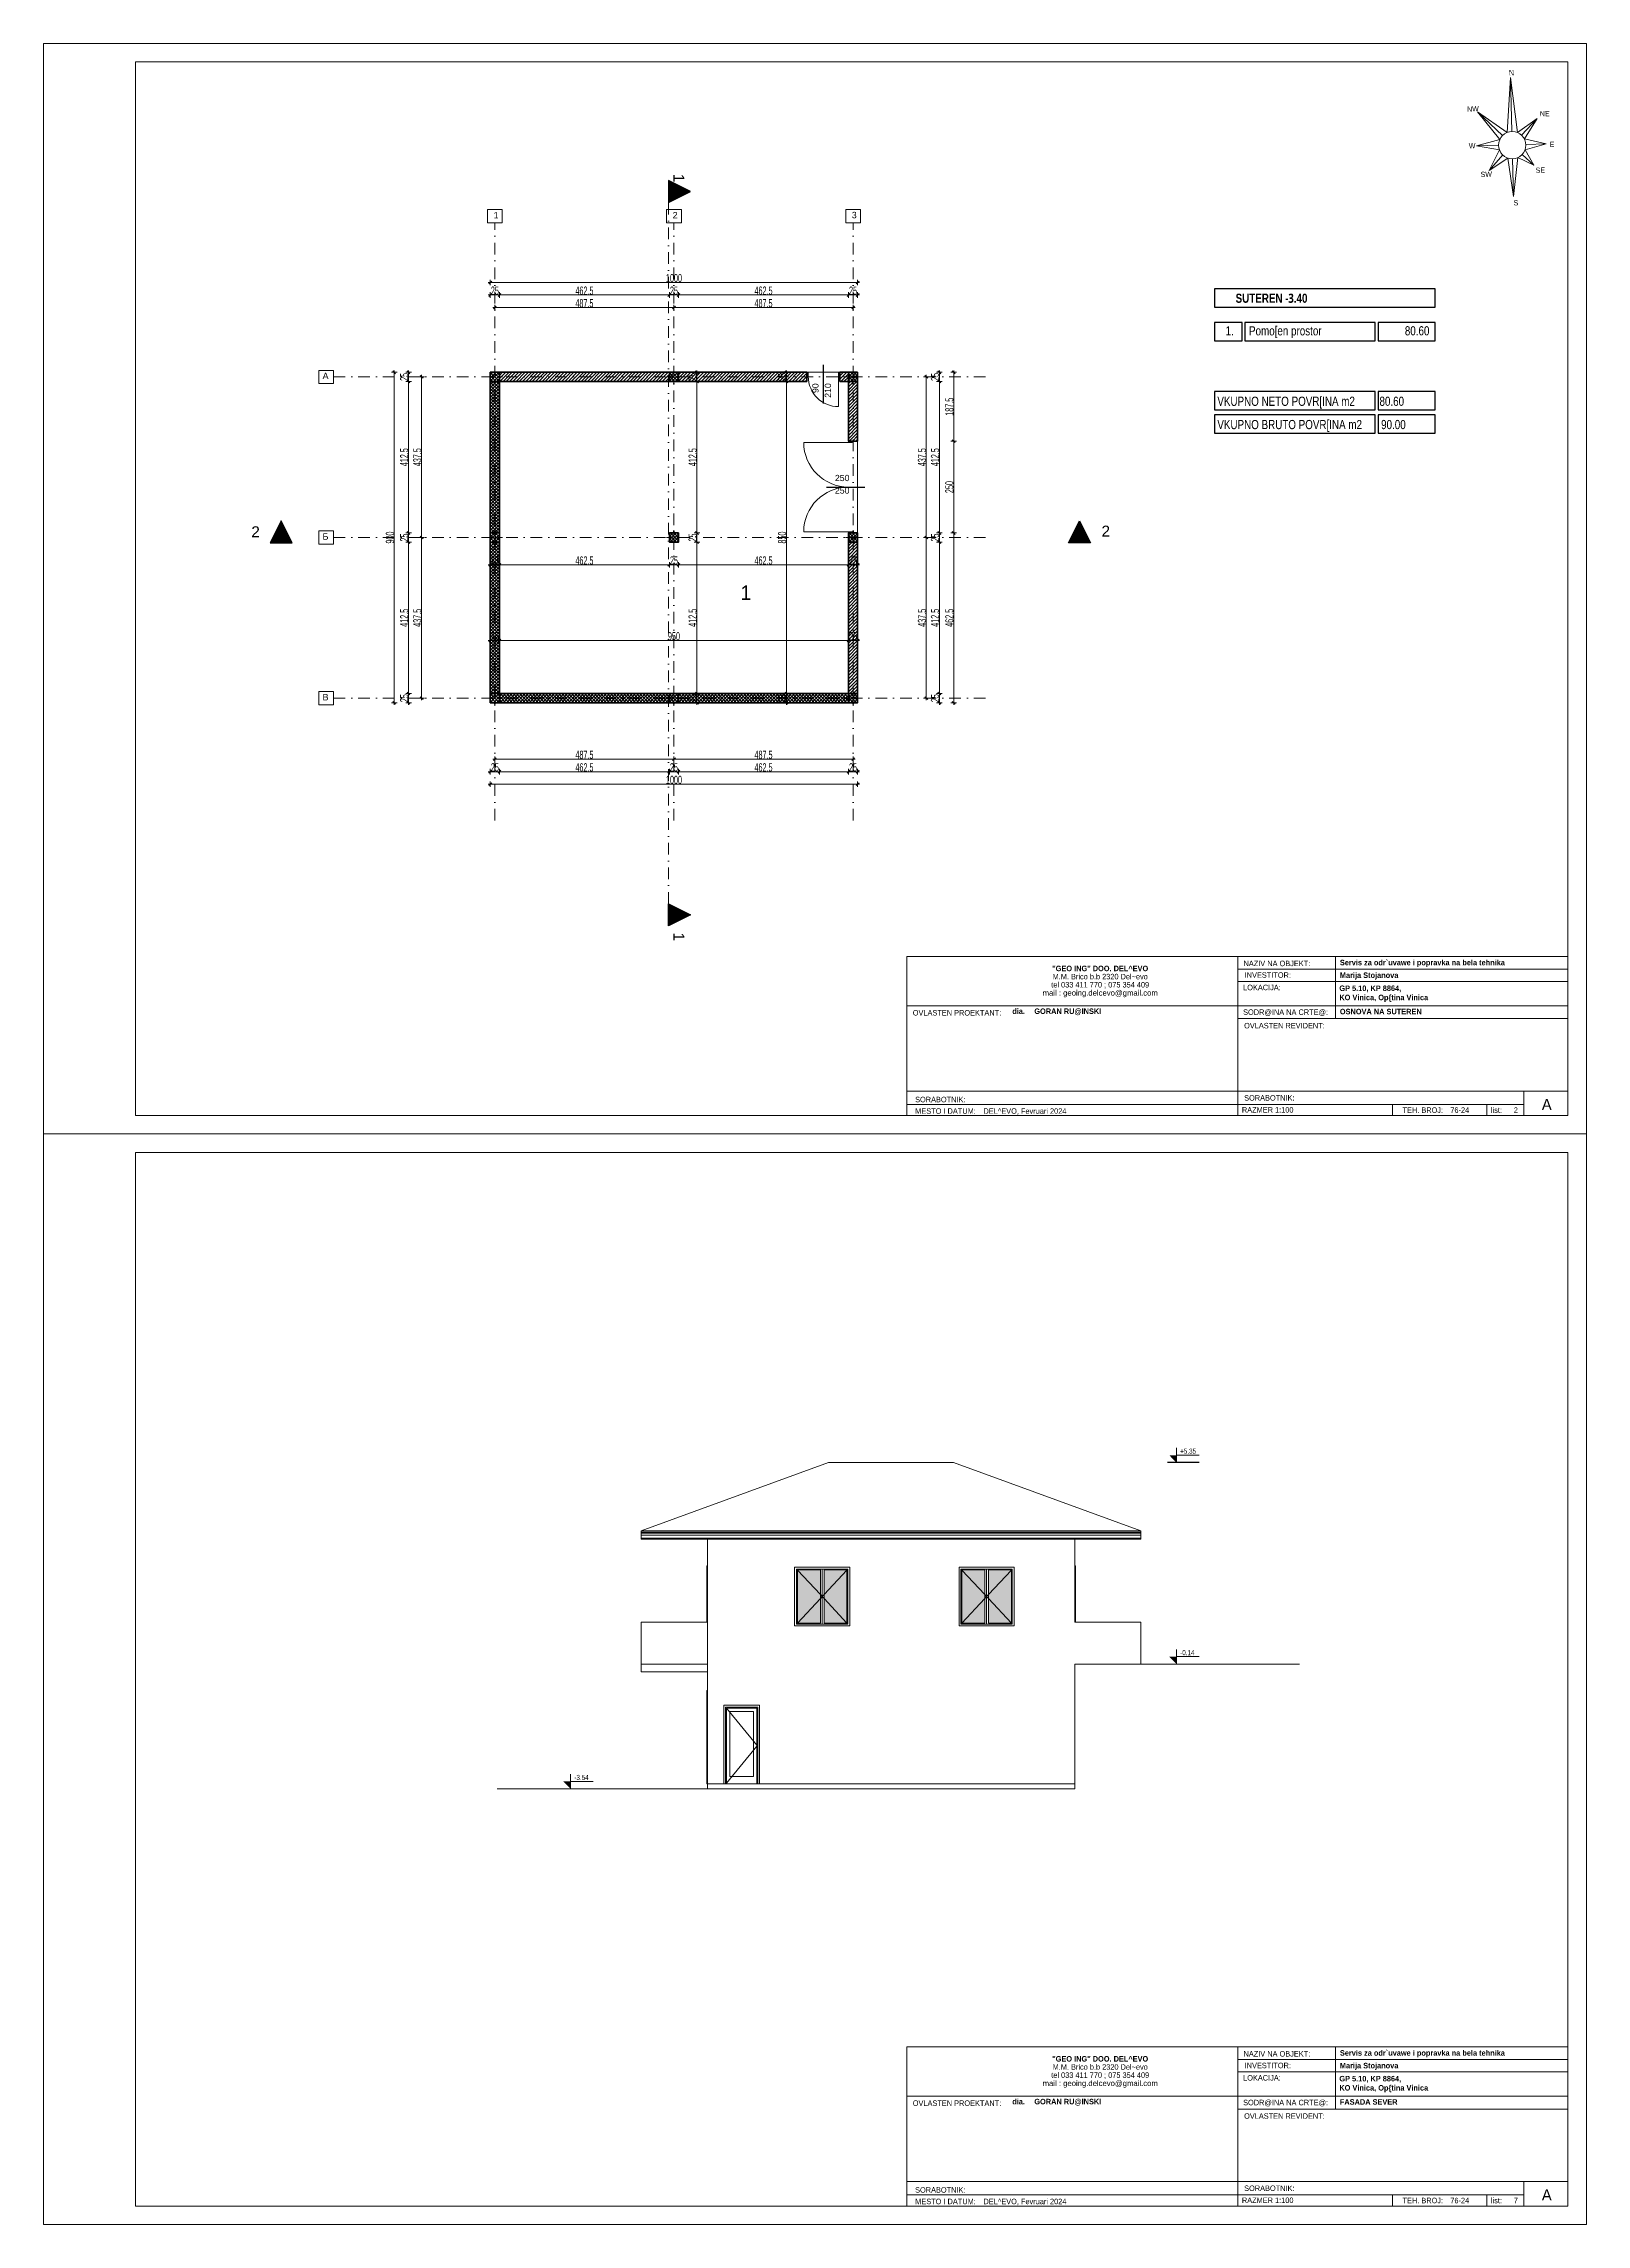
# Model space of a CAD drawing. Header units: millimetres. Extents: x -115530 to 122462, y -34508 to 119375.
# Drawn here: x -73530 to -31530, y 59975 to 119375 of the extents above; entities that cross this region are included whole.
import ezdxf

# ---------------------------------------------------------------- set-up
doc = ezdxf.new("R2010")
doc.units = ezdxf.units.MM
doc.header["$MEASUREMENT"] = 0
doc.linetypes.add('Dot & Dashed', pattern=[670.277762, 317.5, -176.388889, 0, -176.388874])
for name, color, linetype, lineweight, true_color in [('2D Drafting - General_Pen_No__5', 7, 'Continuous', 13, 0x40a5ff), ('HATCH 2', 7, 'Continuous', 9, 0x575757), ('Marker - Section_Pen_No__85', 7, 'Continuous', 13, 0xaaaaaa), ('New_Shell - Roof_Pen_No__92', 7, 'Continuous', 13, 0x6a6a6a), ('New_Site & Landscape - Terrain_Pen_No__93', 7, 'Continuous', 13, 0xa2a233), ('New_Structural - Bearing_Pen_No__168', 7, 'Continuous', 13, 0x6a6a6a), ('New_Structural - Bearing_Pen_No__23', 7, 'Continuous', 25, 0xbf7340), ('New_Structural - Bearing_Pen_No__3', 7, 'Continuous', 18, 0xff6600), ('New_Structural - Bearing_Pen_No__5', 7, 'Continuous', 25, 0x40a5ff), ('New_Structural - Bearing_Pen_No__8', 7, 'Continuous', 35, 0xa80f02), ('New_Structural - Bearing_Pen_No__87', 7, 'Continuous', 13, 0x6a6a6a), ('New_Structural - Bearing_Pen_No__89', 7, 'Continuous', 13, 0x6a6a6a), ('OSKI', 7, 'Continuous', 20, 0x156a84)]:
    doc.layers.add(name, color=color, linetype=linetype, lineweight=lineweight, true_color=true_color)
for name, color, linetype, lineweight in [('dimenzija', 7, 'Continuous', 13), ('dimenzuja vnatre', 251, 'Continuous', 9), ('legenda', 7, 'Continuous', 13), ('LEGENDI', 7, 'Continuous', 13), ('Lines_Pen_No__1', 7, 'Continuous', 13), ('Marker - Section_Pen_No__25', 8, 'Continuous', 25), ('New_Structural - Bearing_Pen_No__20', 1, 'Continuous', 0), ('New_Structural - Bearing_Pen_No__27', 7, 'Continuous', 25), ('New_Structural - Bearing_Pen_No__7', 7, 'Continuous', 35), ('PECAT-4', 10, 'Continuous', 13), ('Pecat_Pen_No__1', 7, 'Continuous', 13), ('Roofs_Pen_No__1', 7, 'Continuous', 13)]:
    doc.layers.add(name, color=color, linetype=linetype, lineweight=lineweight)
doc.styles.add('GENERATED_STYLE_1', font='arial.ttf')
doc.styles.add('GENERATED_STYLE_5', font='')
doc.styles.add('K1', font='')
doc.styles.add('KIRILICA', font='MCSWIS.TTF', dxfattribs={"width": 0.8, "height": 20})
doc.styles.add('PLATEIA', font='CGSAPPS.shx', dxfattribs={"width": 0.6})
doc.styles.add('ROM', font='ROMANS.SHX', dxfattribs={"width": 0.7})
doc.styles.add('SWISS', font='MCSWISB.TTF')
doc.styles.get('GENERATED_STYLE_5').set_extended_font_data('MAC C Swiss cyrillic', bold=True)
doc.styles.get('K1').set_extended_font_data('Zurich BlkEx BT')
doc.dimstyles.new('100v', dxfattribs={"dimtxt": 225, "dimasz": 1, "dimexe": 0.18, "dimexo": 0.0625, "dimgap": 4, "dimtad": 1, "dimdec": 0, "dimlfac": 0.1, "dimzin": 12, "dimdsep": 46, "dimtxsty": 'PLATEIA', "dimblk": 'A$C321216CB', "dimcen": 0.09, "dimse1": 1, "dimse2": 1, "dimclrd": 256, "dimclrt": 256, "dimadec": 3, "dimazin": 0, "dimtfac": 1, "dimtdec": 0, "dimtix": 1, "dimtmove": 2, "dimatfit": 3, "dimldrblk": 'A$C321216CB', "dimfxl": 1, "dimtolj": 1, "dimtzin": 0, "dimlwd": -1, "dimarcsym": 0})
pattern_1 = [(45, (-112822.756, 83915.69), (-44.194174, 44.194174), [])]
pattern_2 = [(45, (-112822.756, 83915.69), (-44.194174, 44.194174), []), (135, (-112822.756, 83915.69), (-44.194174, -44.194174), [])]

msp = doc.modelspace()

# ---------------------------------------------------------------- texts
at = {"color": 0, "char_height": 140, "attachment_point": 1, "style": 'ROM'}
for s, insert in [('{\\fHelvetica|b0|i0|c0|p1;+5.35}', (-42588.45, 81106.79)), ('{\\fHelvetica|b0|i0|c0|p1;-0.14}', (-42588.45, 75619.3)), ('{\\fHelvetica|b0|i0|c0|p1;-3.54}', (-59081.93, 72219.3))]:
    msp.add_mtext(s, dxfattribs=dict(at, insert=insert))
at = {"layer": 'legenda', "char_height": 250, "attachment_point": 1, "style": 'KIRILICA'}
for s, insert, width in [('\\P{\\fM_Svoboda|b1|i0|c0|p2;SUTEREN \\fMeiryo|b1|i0|c0|p34;-3\\fM_Svoboda|b1|i0|c0|p2;.40}', (-41079.89, 112981.84), 3616.418), ('\\P1.', (-41351.54, 112094.76), 3616.418), ('\\P{\\fSvis_Mak|b0|i0|c0|p2;Pomo[en prostor}', (-40714.77, 112094.76), 3616.418), ('\\P80.60', (-36472.43, 112094.76), 3616.418), ('\\P\\PVKUPNO NETO POVR[INA m2         80.60', (-41576.42, 110592.83), 7127.0718), ('\\P\\PVKUPNO BRUTO POVR[INA m2       90.00 ', (-41576.42, 109958.22), 7127.0718)]:
    msp.add_mtext(s, dxfattribs=dict(at, insert=insert, width=width))
at = {"layer": 'LEGENDI', "linetype": 'Continuous', "style": 'K1', "width": 0.8}
for s, height, p in [('N', 143.68, (-33636.36, 118511.61)), ('NW', 143.676, (-34777.38, 117522.93)), ('NE', 143.676, (-32794.02, 117390.76)), ('W', 143.68, (-34728.33, 116520.79)), ('E', 143.68, (-32528.18, 116556.07)), ('SW', 143.676, (-34408.34, 115740.51)), ('SE', 143.676, (-32909.67, 115853.18)), ('S', 143.68, (-33511.12, 114965.92))]:
    msp.add_text(s, height=height, rotation=1.5386231, dxfattribs=at).set_placement(p)
at = {"layer": 'Marker - Section_Pen_No__25', "color": 8, "lineweight": 25, "char_height": 300, "attachment_point": 7, "rotation": 270, "style": 'GENERATED_STYLE_1'}
for insert in [(-56386.98, 115829.21), (-56386.98, 95166.21)]:
    msp.add_mtext('\\A1;\\pxql,t0;1', dxfattribs=dict(at, insert=insert))
at = {"layer": 'Marker - Section_Pen_No__25', "color": 8, "lineweight": 25, "char_height": 300, "style": 'GENERATED_STYLE_1'}
for s, insert, attachment_point in [('\\A1;\\pxqr,t0;2', (-67643.78, 105928.02), 9), ('\\A1;\\pxql,t0;2', (-44730.52, 105946.2), 7)]:
    msp.add_mtext(s, dxfattribs=dict(at, insert=insert, attachment_point=attachment_point))
at = {"layer": 'New_Structural - Bearing_Pen_No__7', "color": 7, "linetype": 'Continuous', "lineweight": 35, "char_height": 170, "attachment_point": 7, "rotation": 90, "style": 'GENERATED_STYLE_1'}
for s, insert in [('\\A1;{\\pql;\\pt0;\\fArial|b0|i0|c0|p34;90\\fArial|b0|i0|c0|p34;\\A1{\\H.66x;\\S^  ;}\\fArial|b0|i0|c0|p34;\\fArial|b0|i0|c0|p34;}', (-52384.96, 109857.84)), ('\\A1;{\\pql;\\pt0;\\fArial|b0|i0|c0|p34;210\\fArial|b0|i0|c0|p34;\\A1{\\H.66x;\\S^  ;}\\fArial|b0|i0|c0|p34;\\fArial|b0|i0|c0|p34;}', (-52044.96, 109728.83))]:
    msp.add_mtext(s, dxfattribs=dict(at, insert=insert))
at = {"layer": 'New_Structural - Bearing_Pen_No__7', "color": 7, "linetype": 'Continuous', "lineweight": 35, "char_height": 170, "attachment_point": 7, "style": 'GENERATED_STYLE_1'}
for insert in [(-51988.14, 107409.29), (-51988.14, 107069.29)]:
    msp.add_mtext('\\A1;{\\pql;\\pt0;\\fArial|b0|i0|c0|p34;250\\fArial|b0|i0|c0|p34;\\A1{\\H.66x;\\S^  ;}\\fArial|b0|i0|c0|p34;\\fArial|b0|i0|c0|p34;}', dxfattribs=dict(at, insert=insert))
at = {"layer": 'OSKI', "linetype": 'Dot & Dashed', "char_height": 175, "attachment_point": 7, "style": 'GENERATED_STYLE_1'}
for s, insert in [('1', (-61280.27, 114615.13)), ('2', (-56405.27, 114615.13)), ('3', (-51530.27, 114615.13))]:
    msp.add_mtext(s, dxfattribs=dict(at, insert=insert))
at = {"layer": 'OSKI', "linetype": 'ByBlock', "char_height": 175, "attachment_point": 7, "style": 'GENERATED_STYLE_1'}
for s, insert in [('A', (-65936.9, 110237.82)), ('{\\fArial|b0|i0|c204|p34;Б}', (-65936.9, 105862.82)), ('{\\fArial|b0|i0|c204|p34;В}', (-65936.9, 101487.82))]:
    msp.add_mtext(s, dxfattribs=dict(at, insert=insert))
at = {"layer": 'PECAT-4', "linetype": 'Continuous', "style": 'SWISS'}
msp.add_text('1', height=400, dxfattribs=at).set_placement((-54561.65, 104219.31))
at = {"layer": 'Pecat_Pen_No__1', "linetype": 'Continuous', "char_height": 150, "attachment_point": 5, "line_spacing_factor": 0.887159, "style": 'GENERATED_STYLE_5'}
for insert in [(-44765.85, 93829.55), (-44765.85, 64129.55)]:
    msp.add_mtext('\\A1;{\\fMAC C Swiss|b1|i0|c0|p34;"GEO ING" DOO. DEL^ EVO}\\P{\\fMAC C Swiss|b0|i0|c0|p34;M.M. Brico b.b 2320 Del~evo \\Ptel 033 411 770 ; 075 354 409 \\P\\fArial|b0|i0|c0|p34;mail : geoing.delcevo@gmail.com}', dxfattribs=dict(at, insert=insert))
at = {"layer": 'Pecat_Pen_No__1', "linetype": 'Continuous', "style": 'GENERATED_STYLE_5'}
for s, insert, char_height, attachment_point in [('\\pqc;{\\fMAC C Swiss|b0|i0|c0|p0;NAZIV NA OBJEKT:}', (-39955.69, 94396.96), 150, 2), ('\\pqc;{\\fMAC C Swiss|b0|i0|c0|p0;INVESTITOR:}', (-40203.46, 94079.37), 150, 2), ('{\\fMAC C Swiss|b1|i0|c0|p34;Servis za odr`uvawe i popravka na bela tehnika}', (-38240.17, 94420.45), 150, 1), ('{\\fMAC C Swiss|b1|i0|c0|p34;Marija Stojanova}', (-38241.75, 94075.47), 150, 1), ('\\pqc;{\\fMAC C Swiss|b0|i0|c0|p0;LOKACIJA:}', (-40362.28, 93742.4), 150, 2), ('\\A1;{\\fMAC C Swiss|b1|i0|c0|p34; GP 5.10, KP 8864,  \\P KO Vinica, Op\\{tina Vinica}', (-38310.93, 93719.98), 150, 1), ('{\\fMAC C Swiss|b0|i0|c0|p34;OVLASTEN PROEKTANT:}', (-49868.48, 93052.37), 150, 1), ('{\\fMAC C Swiss|b1|i0|c0|p34;dia.^IGORAN RU@INSKI}', (-47159.59, 93095.31), 150, 1), ('\\pqc;{\\fMAC C Swiss|b0|i0|c0|p0;SODR@INA NA CRTE@:}', (-39718.57, 93069.46), 150, 2), ('\\pqc;{\\fMAC C Swiss|b0|i0|c0|p0;OVLASTEN REVIDENT:}', (-39750.28, 92701.84), 150, 2), ('{\\fMAC C Swiss|b1|i0|c0|p34;OSNOVA NA SUTEREN}', (-38241.75, 93085.47), 150, 1), ('\\pqc;{\\fMAC C Swiss|b0|i0|c0|p0;SORABOTNIK:}', (-49119.5, 90689.32), 150, 2), ('\\pqc;{\\fMAC C Swiss|b0|i0|c0|p0;MESTO I DATUM:}', (-48977.62, 90375.18), 150, 2), ('{\\fMAC C Swiss|b0|i0|c0|p34;DEL^ EVO, Fevruari 2024}', (-47942.69, 90375.18), 150, 1), ('{\\fMAC C Swiss|b0|i0|c0|p0;\\A1;RAZMER 1:100^I}', (-40908.43, 90407.6), 150, 1), ('\\pqc;{\\fMAC C Swiss|b0|i0|c0|p0;SORABOTNIK:}', (-40161.19, 90734.49), 150, 2), ('\\pqc;{\\fMAC C Swiss|b0|i0|c0|p0;TEH. BROJ:}', (-35983.99, 90401), 150, 2), ('{\\fMAC C Swiss|b0|i0|c0|p34;76-24}', (-35234.08, 90401), 150, 1), ('{\\fMAC C Swiss|b0|i0|c0|p34;list:}', (-34129.2, 90401), 150, 1), ('{\\fMAC C Swiss|b0|i0|c0|p34;2}', (-33505.67, 90401), 150, 1), ('{\\fMAC C Swiss|b0|i0|c0|p34;A}', (-32608.35, 90479.03), 300, 5), ('\\pqc;{\\fMAC C Swiss|b0|i0|c0|p0;NAZIV NA OBJEKT:}', (-39955.69, 64696.96), 150, 2), ('\\pqc;{\\fMAC C Swiss|b0|i0|c0|p0;INVESTITOR:}', (-40203.46, 64379.37), 150, 2), ('{\\fMAC C Swiss|b1|i0|c0|p34;Servis za odr`uvawe i popravka na bela tehnika}', (-38240.17, 64720.45), 150, 1), ('{\\fMAC C Swiss|b1|i0|c0|p34;Marija Stojanova}', (-38241.75, 64375.47), 150, 1), ('\\pqc;{\\fMAC C Swiss|b0|i0|c0|p0;LOKACIJA:}', (-40362.28, 64042.4), 150, 2), ('\\A1;{\\fMAC C Swiss|b1|i0|c0|p34; GP 5.10, KP 8864,  \\P KO Vinica, Op\\{tina Vinica}', (-38310.93, 64019.98), 150, 1), ('{\\fMAC C Swiss|b0|i0|c0|p34;OVLASTEN PROEKTANT:}', (-49868.48, 63352.37), 150, 1), ('{\\fMAC C Swiss|b1|i0|c0|p34;dia.^IGORAN RU@INSKI}', (-47159.59, 63395.31), 150, 1), ('\\pqc;{\\fMAC C Swiss|b0|i0|c0|p0;SODR@INA NA CRTE@:}', (-39718.57, 63369.46), 150, 2), ('\\pqc;{\\fMAC C Swiss|b0|i0|c0|p0;OVLASTEN REVIDENT:}', (-39750.28, 63001.84), 150, 2), ('{\\fMAC C Swiss|b1|i0|c0|p34;FASADA SEVER}', (-38241.75, 63385.47), 150, 1), ('\\pqc;{\\fMAC C Swiss|b0|i0|c0|p0;SORABOTNIK:}', (-49119.5, 60989.32), 150, 2), ('\\pqc;{\\fMAC C Swiss|b0|i0|c0|p0;MESTO I DATUM:}', (-48977.62, 60675.18), 150, 2), ('{\\fMAC C Swiss|b0|i0|c0|p34;DEL^ EVO, Fevruari 2024}', (-47942.69, 60675.18), 150, 1), ('{\\fMAC C Swiss|b0|i0|c0|p0;\\A1;RAZMER 1:100^I}', (-40908.43, 60707.6), 150, 1), ('\\pqc;{\\fMAC C Swiss|b0|i0|c0|p0;SORABOTNIK:}', (-40161.19, 61034.49), 150, 2), ('\\pqc;{\\fMAC C Swiss|b0|i0|c0|p0;TEH. BROJ:}', (-35983.99, 60701), 150, 2), ('{\\fMAC C Swiss|b0|i0|c0|p34;76-24}', (-35234.08, 60701), 150, 1), ('{\\fMAC C Swiss|b0|i0|c0|p34;list:}', (-34129.2, 60701), 150, 1), ('{\\fMAC C Swiss|b0|i0|c0|p34;7}', (-33505.67, 60701), 150, 1), ('{\\fMAC C Swiss|b0|i0|c0|p34;A}', (-32608.35, 60779.03), 300, 5)]:
    msp.add_mtext(s, dxfattribs=dict(at, insert=insert, char_height=char_height, attachment_point=attachment_point))

# ---------------------------------------------------------------- blocks, each defined once
blk = doc.blocks.new('A$C321216CB')
for p, q in [((-54, 0), (54, 0)), ((-38, -38), (38, 38)), ((0, -75), (0, 75))]:
    blk.add_line(p, q)
blk = doc.blocks.new('*D764')
at = {"layer": 'DEFPOINTS', "color": 0, "transparency": 16777216}
for p in [(-56370, 101198), (-51494, 100703), (-56370, 99887)]:
    blk.add_point(p, dxfattribs=at)
at = {"layer": 'dimenzija', "transparency": 16777216}
blk.add_line((-51495, 99887), (-56369, 99887), dxfattribs=at)
at = {"layer": 'dimenzija', "transparency": 16777216, "rotation": 180}
blk.add_blockref('A$C321216CB', (-56370, 99887), dxfattribs=at)
at = {"layer": 'dimenzija', "transparency": 16777216}
blk.add_blockref('A$C321216CB', (-51494, 99887), dxfattribs=at)
at = {"layer": 'dimenzija', "transparency": 16777216, "insert": (-53932, 100003), "char_height": 225, "attachment_point": 5, "style": 'PLATEIA'}
blk.add_mtext('\\A1;487.5', dxfattribs=at)
blk = doc.blocks.new('*D765')
at = {"layer": 'DEFPOINTS', "color": 0, "transparency": 16777216}
for p in [(-51620, 101422), (-51370, 101422), (-51620, 99544)]:
    blk.add_point(p, dxfattribs=at)
at = {"layer": 'dimenzija', "transparency": 16777216}
blk.add_line((-51371, 99544), (-51619, 99544), dxfattribs=at)
at = {"layer": 'dimenzija', "transparency": 16777216, "rotation": 180}
blk.add_blockref('A$C321216CB', (-51620, 99544), dxfattribs=at)
at = {"layer": 'dimenzija', "transparency": 16777216}
blk.add_blockref('A$C321216CB', (-51370, 99544), dxfattribs=at)
at = {"layer": 'dimenzija', "transparency": 16777216, "insert": (-51495, 99661), "char_height": 225, "attachment_point": 5, "style": 'PLATEIA'}
blk.add_mtext('\\A1;25', dxfattribs=at)
blk = doc.blocks.new('*D766')
at = {"layer": 'DEFPOINTS', "color": 0, "transparency": 16777216}
for p in [(-56245, 101422), (-51620, 101422), (-56245, 99544)]:
    blk.add_point(p, dxfattribs=at)
at = {"layer": 'dimenzija', "transparency": 16777216}
blk.add_line((-51621, 99544), (-56244, 99544), dxfattribs=at)
at = {"layer": 'dimenzija', "transparency": 16777216, "rotation": 180}
blk.add_blockref('A$C321216CB', (-56245, 99544), dxfattribs=at)
at = {"layer": 'dimenzija', "transparency": 16777216}
blk.add_blockref('A$C321216CB', (-51620, 99544), dxfattribs=at)
at = {"layer": 'dimenzija', "transparency": 16777216, "insert": (-53932, 99661), "char_height": 225, "attachment_point": 5, "style": 'PLATEIA'}
blk.add_mtext('\\A1;462.5', dxfattribs=at)
blk = doc.blocks.new('*D864')
at = {"layer": 'DEFPOINTS', "color": 0, "transparency": 16777216}
for p in [(-56370, 101198), (-61245, 100903), (-61245, 99887)]:
    blk.add_point(p, dxfattribs=at)
at = {"layer": 'dimenzija', "transparency": 16777216}
blk.add_line((-56371, 99887), (-61244, 99887), dxfattribs=at)
at = {"layer": 'dimenzija', "transparency": 16777216, "rotation": 180}
blk.add_blockref('A$C321216CB', (-61245, 99887), dxfattribs=at)
at = {"layer": 'dimenzija', "transparency": 16777216}
blk.add_blockref('A$C321216CB', (-56370, 99887), dxfattribs=at)
at = {"layer": 'dimenzija', "transparency": 16777216, "insert": (-58807, 100003), "char_height": 225, "attachment_point": 5, "style": 'PLATEIA'}
blk.add_mtext('\\A1;487.5', dxfattribs=at)
blk = doc.blocks.new('*D865')
at = {"layer": 'DEFPOINTS', "color": 0, "transparency": 16777216}
for p in [(-56495, 101422), (-56245, 101422), (-56495, 99544)]:
    blk.add_point(p, dxfattribs=at)
at = {"layer": 'dimenzija', "transparency": 16777216}
blk.add_line((-56246, 99544), (-56494, 99544), dxfattribs=at)
at = {"layer": 'dimenzija', "transparency": 16777216, "rotation": 180}
blk.add_blockref('A$C321216CB', (-56495, 99544), dxfattribs=at)
at = {"layer": 'dimenzija', "transparency": 16777216}
blk.add_blockref('A$C321216CB', (-56245, 99544), dxfattribs=at)
at = {"layer": 'dimenzija', "transparency": 16777216, "insert": (-56370, 99661), "char_height": 225, "attachment_point": 5, "style": 'PLATEIA'}
blk.add_mtext('\\A1;25', dxfattribs=at)
blk = doc.blocks.new('*D866')
at = {"layer": 'DEFPOINTS', "color": 0, "transparency": 16777216}
for p in [(-61120, 101422), (-56495, 101422), (-61120, 99544)]:
    blk.add_point(p, dxfattribs=at)
at = {"layer": 'dimenzija', "transparency": 16777216}
blk.add_line((-56496, 99544), (-61119, 99544), dxfattribs=at)
at = {"layer": 'dimenzija', "transparency": 16777216, "rotation": 180}
blk.add_blockref('A$C321216CB', (-61120, 99544), dxfattribs=at)
at = {"layer": 'dimenzija', "transparency": 16777216}
blk.add_blockref('A$C321216CB', (-56495, 99544), dxfattribs=at)
at = {"layer": 'dimenzija', "transparency": 16777216, "insert": (-58807, 99661), "char_height": 225, "attachment_point": 5, "style": 'PLATEIA'}
blk.add_mtext('\\A1;462.5', dxfattribs=at)
blk = doc.blocks.new('*D867')
at = {"layer": 'DEFPOINTS', "color": 0, "transparency": 16777216}
for p in [(-61370, 101422), (-61120, 101422), (-61370, 99544)]:
    blk.add_point(p, dxfattribs=at)
at = {"layer": 'dimenzija', "transparency": 16777216}
blk.add_line((-61121, 99544), (-61369, 99544), dxfattribs=at)
at = {"layer": 'dimenzija', "transparency": 16777216, "rotation": 180}
blk.add_blockref('A$C321216CB', (-61370, 99544), dxfattribs=at)
at = {"layer": 'dimenzija', "transparency": 16777216}
blk.add_blockref('A$C321216CB', (-61120, 99544), dxfattribs=at)
at = {"layer": 'dimenzija', "transparency": 16777216, "insert": (-61245, 99661), "char_height": 225, "attachment_point": 5, "style": 'PLATEIA'}
blk.add_mtext('\\A1;25', dxfattribs=at)
blk = doc.blocks.new('*D767')
at = {"layer": 'DEFPOINTS', "color": 0, "transparency": 16777216}
for p in [(-61370, 101422), (-51370, 101422), (-61370, 99203)]:
    blk.add_point(p, dxfattribs=at)
at = {"layer": 'dimenzija', "transparency": 16777216}
blk.add_line((-51371, 99203), (-61369, 99203), dxfattribs=at)
at = {"layer": 'dimenzija', "transparency": 16777216, "rotation": 180}
blk.add_blockref('A$C321216CB', (-61370, 99203), dxfattribs=at)
at = {"layer": 'dimenzija', "transparency": 16777216}
blk.add_blockref('A$C321216CB', (-51370, 99203), dxfattribs=at)
at = {"layer": 'dimenzija', "transparency": 16777216, "insert": (-56370, 99320), "char_height": 225, "attachment_point": 5, "style": 'PLATEIA'}
blk.add_mtext('\\A1;1000', dxfattribs=at)
blk = doc.blocks.new('*D768')
at = {"layer": 'DEFPOINTS', "color": 0, "transparency": 16777216}
for p in [(-56370, 112187), (-51494, 111752), (-56370, 110646)]:
    blk.add_point(p, dxfattribs=at)
at = {"layer": 'dimenzija', "transparency": 16777216}
blk.add_line((-51495, 112187), (-56369, 112187), dxfattribs=at)
at = {"layer": 'dimenzija', "transparency": 16777216, "rotation": 180}
blk.add_blockref('A$C321216CB', (-56370, 112187), dxfattribs=at)
at = {"layer": 'dimenzija', "transparency": 16777216}
blk.add_blockref('A$C321216CB', (-51494, 112187), dxfattribs=at)
at = {"layer": 'dimenzija', "transparency": 16777216, "insert": (-53932, 112303), "char_height": 225, "attachment_point": 5, "style": 'PLATEIA'}
blk.add_mtext('\\A1;487.5', dxfattribs=at)
blk = doc.blocks.new('*D769')
at = {"layer": 'DEFPOINTS', "color": 0, "transparency": 16777216}
for p in [(-51620, 112529), (-51620, 110422), (-51370, 110422)]:
    blk.add_point(p, dxfattribs=at)
at = {"layer": 'dimenzija', "transparency": 16777216}
blk.add_line((-51371, 112529), (-51619, 112529), dxfattribs=at)
at = {"layer": 'dimenzija', "transparency": 16777216, "rotation": 180}
blk.add_blockref('A$C321216CB', (-51620, 112529), dxfattribs=at)
at = {"layer": 'dimenzija', "transparency": 16777216}
blk.add_blockref('A$C321216CB', (-51370, 112529), dxfattribs=at)
at = {"layer": 'dimenzija', "transparency": 16777216, "insert": (-51495, 112645), "char_height": 225, "attachment_point": 5, "style": 'PLATEIA'}
blk.add_mtext('\\A1;25', dxfattribs=at)
blk = doc.blocks.new('*D770')
at = {"layer": 'DEFPOINTS', "color": 0, "transparency": 16777216}
for p in [(-56245, 112529), (-56245, 110422), (-51620, 110422)]:
    blk.add_point(p, dxfattribs=at)
at = {"layer": 'dimenzija', "transparency": 16777216}
blk.add_line((-51621, 112529), (-56244, 112529), dxfattribs=at)
at = {"layer": 'dimenzija', "transparency": 16777216, "rotation": 180}
blk.add_blockref('A$C321216CB', (-56245, 112529), dxfattribs=at)
at = {"layer": 'dimenzija', "transparency": 16777216}
blk.add_blockref('A$C321216CB', (-51620, 112529), dxfattribs=at)
at = {"layer": 'dimenzija', "transparency": 16777216, "insert": (-53932, 112645), "char_height": 225, "attachment_point": 5, "style": 'PLATEIA'}
blk.add_mtext('\\A1;462.5', dxfattribs=at)
blk = doc.blocks.new('*D771')
at = {"layer": 'DEFPOINTS', "color": 0, "transparency": 16777216}
for p in [(-61245, 112187), (-61245, 111553), (-56370, 110646)]:
    blk.add_point(p, dxfattribs=at)
at = {"layer": 'dimenzija', "transparency": 16777216}
blk.add_line((-56371, 112187), (-61244, 112187), dxfattribs=at)
at = {"layer": 'dimenzija', "transparency": 16777216, "rotation": 180}
blk.add_blockref('A$C321216CB', (-61245, 112187), dxfattribs=at)
at = {"layer": 'dimenzija', "transparency": 16777216}
blk.add_blockref('A$C321216CB', (-56370, 112187), dxfattribs=at)
at = {"layer": 'dimenzija', "transparency": 16777216, "insert": (-58807, 112303), "char_height": 225, "attachment_point": 5, "style": 'PLATEIA'}
blk.add_mtext('\\A1;487.5', dxfattribs=at)
blk = doc.blocks.new('*D772')
at = {"layer": 'DEFPOINTS', "color": 0, "transparency": 16777216}
for p in [(-56495, 112529), (-56495, 110422), (-56245, 110422)]:
    blk.add_point(p, dxfattribs=at)
at = {"layer": 'dimenzija', "transparency": 16777216}
blk.add_line((-56246, 112529), (-56494, 112529), dxfattribs=at)
at = {"layer": 'dimenzija', "transparency": 16777216, "rotation": 180}
blk.add_blockref('A$C321216CB', (-56495, 112529), dxfattribs=at)
at = {"layer": 'dimenzija', "transparency": 16777216}
blk.add_blockref('A$C321216CB', (-56245, 112529), dxfattribs=at)
at = {"layer": 'dimenzija', "transparency": 16777216, "insert": (-56370, 112645), "char_height": 225, "attachment_point": 5, "style": 'PLATEIA'}
blk.add_mtext('\\A1;25', dxfattribs=at)
blk = doc.blocks.new('*D773')
at = {"layer": 'DEFPOINTS', "color": 0, "transparency": 16777216}
for p in [(-61120, 112529), (-61120, 110422), (-56495, 110422)]:
    blk.add_point(p, dxfattribs=at)
at = {"layer": 'dimenzija', "transparency": 16777216}
blk.add_line((-56496, 112529), (-61119, 112529), dxfattribs=at)
at = {"layer": 'dimenzija', "transparency": 16777216, "rotation": 180}
blk.add_blockref('A$C321216CB', (-61120, 112529), dxfattribs=at)
at = {"layer": 'dimenzija', "transparency": 16777216}
blk.add_blockref('A$C321216CB', (-56495, 112529), dxfattribs=at)
at = {"layer": 'dimenzija', "transparency": 16777216, "insert": (-58807, 112645), "char_height": 225, "attachment_point": 5, "style": 'PLATEIA'}
blk.add_mtext('\\A1;462.5', dxfattribs=at)
blk = doc.blocks.new('*D774')
at = {"layer": 'DEFPOINTS', "color": 0, "transparency": 16777216}
for p in [(-61370, 112529), (-61370, 110422), (-61120, 110422)]:
    blk.add_point(p, dxfattribs=at)
at = {"layer": 'dimenzija', "transparency": 16777216}
blk.add_line((-61121, 112529), (-61369, 112529), dxfattribs=at)
at = {"layer": 'dimenzija', "transparency": 16777216, "rotation": 180}
blk.add_blockref('A$C321216CB', (-61370, 112529), dxfattribs=at)
at = {"layer": 'dimenzija', "transparency": 16777216}
blk.add_blockref('A$C321216CB', (-61120, 112529), dxfattribs=at)
at = {"layer": 'dimenzija', "transparency": 16777216, "insert": (-61245, 112645), "char_height": 225, "attachment_point": 5, "style": 'PLATEIA'}
blk.add_mtext('\\A1;25', dxfattribs=at)
blk = doc.blocks.new('*D775')
at = {"layer": 'DEFPOINTS', "color": 0, "transparency": 16777216}
for p in [(-61370, 112870), (-61370, 110422), (-51370, 110422)]:
    blk.add_point(p, dxfattribs=at)
at = {"layer": 'dimenzija', "transparency": 16777216}
blk.add_line((-51371, 112870), (-61369, 112870), dxfattribs=at)
at = {"layer": 'dimenzija', "transparency": 16777216, "rotation": 180}
blk.add_blockref('A$C321216CB', (-61370, 112870), dxfattribs=at)
at = {"layer": 'dimenzija', "transparency": 16777216}
blk.add_blockref('A$C321216CB', (-51370, 112870), dxfattribs=at)
at = {"layer": 'dimenzija', "transparency": 16777216, "insert": (-56370, 112987), "char_height": 225, "attachment_point": 5, "style": 'PLATEIA'}
blk.add_mtext('\\A1;1000', dxfattribs=at)
blk = doc.blocks.new('*D868')
at = {"layer": 'DEFPOINTS', "color": 0, "transparency": 16777216}
for p in [(-51187, 105922), (-49500, 105922), (-51290, 101547)]:
    blk.add_point(p, dxfattribs=at)
at = {"layer": 'dimenzija', "transparency": 16777216}
blk.add_line((-49500, 101548), (-49500, 105921), dxfattribs=at)
for p, rotation in [((-49500, 105922), 90), ((-49500, 101547), 270)]:
    blk.add_blockref('A$C321216CB', p, dxfattribs=dict(at, rotation=rotation))
at = {"layer": 'dimenzija', "transparency": 16777216, "insert": (-49616, 103735), "char_height": 225, "attachment_point": 5, "rotation": 90, "style": 'PLATEIA'}
blk.add_mtext('\\A1;437.5', dxfattribs=at)
blk = doc.blocks.new('*D869')
at = {"layer": 'DEFPOINTS', "color": 0, "transparency": 16777216}
for p in [(-51068, 110297), (-49500, 110297), (-51187, 105922)]:
    blk.add_point(p, dxfattribs=at)
at = {"layer": 'dimenzija', "transparency": 16777216}
blk.add_line((-49500, 105923), (-49500, 110296), dxfattribs=at)
for p, rotation in [((-49500, 110297), 90), ((-49500, 105922), 270)]:
    blk.add_blockref('A$C321216CB', p, dxfattribs=dict(at, rotation=rotation))
at = {"layer": 'dimenzija', "transparency": 16777216, "insert": (-49616, 108110), "char_height": 225, "attachment_point": 5, "rotation": 90, "style": 'PLATEIA'}
blk.add_mtext('\\A1;437.5', dxfattribs=at)
blk = doc.blocks.new('*D870')
at = {"layer": 'DEFPOINTS', "color": 0, "transparency": 16777216}
for p in [(-51370, 101672), (-49144, 101672), (-51370, 101422)]:
    blk.add_point(p, dxfattribs=at)
at = {"layer": 'dimenzija', "transparency": 16777216}
blk.add_line((-49144, 101423), (-49144, 101671), dxfattribs=at)
for p, rotation in [((-49144, 101672), 90), ((-49144, 101422), 270)]:
    blk.add_blockref('A$C321216CB', p, dxfattribs=dict(at, rotation=rotation))
at = {"layer": 'dimenzija', "transparency": 16777216, "insert": (-49260, 101547), "char_height": 225, "attachment_point": 5, "rotation": 90, "style": 'PLATEIA'}
blk.add_mtext('\\A1;25', dxfattribs=at)
blk = doc.blocks.new('*D871')
at = {"layer": 'DEFPOINTS', "color": 0, "transparency": 16777216}
for p in [(-51370, 105797), (-49144, 105797), (-51370, 101672)]:
    blk.add_point(p, dxfattribs=at)
at = {"layer": 'dimenzija', "transparency": 16777216}
blk.add_line((-49144, 101673), (-49144, 105796), dxfattribs=at)
for p, rotation in [((-49144, 105797), 90), ((-49144, 101672), 270)]:
    blk.add_blockref('A$C321216CB', p, dxfattribs=dict(at, rotation=rotation))
at = {"layer": 'dimenzija', "transparency": 16777216, "insert": (-49260, 103735), "char_height": 225, "attachment_point": 5, "rotation": 90, "style": 'PLATEIA'}
blk.add_mtext('\\A1;412.5', dxfattribs=at)
blk = doc.blocks.new('*D872')
at = {"layer": 'DEFPOINTS', "color": 0, "transparency": 16777216}
for p in [(-51370, 106047), (-51370, 105797), (-49144, 106047)]:
    blk.add_point(p, dxfattribs=at)
at = {"layer": 'dimenzija', "transparency": 16777216}
blk.add_line((-49144, 105798), (-49144, 106046), dxfattribs=at)
for p, rotation in [((-49144, 106047), 90), ((-49144, 105797), 270)]:
    blk.add_blockref('A$C321216CB', p, dxfattribs=dict(at, rotation=rotation))
at = {"layer": 'dimenzija', "transparency": 16777216, "insert": (-49260, 105922), "char_height": 225, "attachment_point": 5, "rotation": 90, "style": 'PLATEIA'}
blk.add_mtext('\\A1;25', dxfattribs=at)
blk = doc.blocks.new('*D873')
at = {"layer": 'DEFPOINTS', "color": 0, "transparency": 16777216}
for p in [(-51370, 110172), (-49144, 110172), (-51370, 106047)]:
    blk.add_point(p, dxfattribs=at)
at = {"layer": 'dimenzija', "transparency": 16777216}
blk.add_line((-49144, 106048), (-49144, 110171), dxfattribs=at)
for p, rotation in [((-49144, 110172), 90), ((-49144, 106047), 270)]:
    blk.add_blockref('A$C321216CB', p, dxfattribs=dict(at, rotation=rotation))
at = {"layer": 'dimenzija', "transparency": 16777216, "insert": (-49260, 108110), "char_height": 225, "attachment_point": 5, "rotation": 90, "style": 'PLATEIA'}
blk.add_mtext('\\A1;412.5', dxfattribs=at)
blk = doc.blocks.new('*D874')
at = {"layer": 'DEFPOINTS', "color": 0, "transparency": 16777216}
for p in [(-51370, 110422), (-51370, 110172), (-49144, 110422)]:
    blk.add_point(p, dxfattribs=at)
at = {"layer": 'dimenzija', "transparency": 16777216}
blk.add_line((-49144, 110173), (-49144, 110421), dxfattribs=at)
for p, rotation in [((-49144, 110422), 90), ((-49144, 110172), 270)]:
    blk.add_blockref('A$C321216CB', p, dxfattribs=dict(at, rotation=rotation))
at = {"layer": 'dimenzija', "transparency": 16777216, "insert": (-49260, 110297), "char_height": 225, "attachment_point": 5, "rotation": 90, "style": 'PLATEIA'}
blk.add_mtext('\\A1;25', dxfattribs=at)
blk = doc.blocks.new('*D875')
at = {"layer": 'DEFPOINTS', "color": 0, "transparency": 16777216}
for p in [(-51370, 106047), (-48754, 106047), (-51370, 101422)]:
    blk.add_point(p, dxfattribs=at)
at = {"layer": 'dimenzija', "transparency": 16777216}
blk.add_line((-48754, 101423), (-48754, 106046), dxfattribs=at)
for p, rotation in [((-48754, 106047), 90), ((-48754, 101422), 270)]:
    blk.add_blockref('A$C321216CB', p, dxfattribs=dict(at, rotation=rotation))
at = {"layer": 'dimenzija', "transparency": 16777216, "insert": (-48871, 103735), "char_height": 225, "attachment_point": 5, "rotation": 90, "style": 'PLATEIA'}
blk.add_mtext('\\A1;462.5', dxfattribs=at)
blk = doc.blocks.new('*D876')
at = {"layer": 'DEFPOINTS', "color": 0, "transparency": 16777216}
for p in [(-51445, 108547), (-48754, 108547), (-51370, 106047)]:
    blk.add_point(p, dxfattribs=at)
at = {"layer": 'dimenzija', "transparency": 16777216}
blk.add_line((-48754, 106048), (-48754, 108546), dxfattribs=at)
for p, rotation in [((-48754, 108547), 90), ((-48754, 106047), 270)]:
    blk.add_blockref('A$C321216CB', p, dxfattribs=dict(at, rotation=rotation))
at = {"layer": 'dimenzija', "transparency": 16777216, "insert": (-48871, 107297), "char_height": 225, "attachment_point": 5, "rotation": 90, "style": 'PLATEIA'}
blk.add_mtext('\\A1;250', dxfattribs=at)
blk = doc.blocks.new('*D877')
at = {"layer": 'DEFPOINTS', "color": 0, "transparency": 16777216}
for p in [(-51441, 110422), (-48754, 110422), (-51445, 108547)]:
    blk.add_point(p, dxfattribs=at)
at = {"layer": 'dimenzija', "transparency": 16777216}
blk.add_line((-48754, 108548), (-48754, 110421), dxfattribs=at)
for p, rotation in [((-48754, 110422), 90), ((-48754, 108547), 270)]:
    blk.add_blockref('A$C321216CB', p, dxfattribs=dict(at, rotation=rotation))
at = {"layer": 'dimenzija', "transparency": 16777216, "insert": (-48871, 109485), "char_height": 225, "attachment_point": 5, "rotation": 90, "style": 'PLATEIA'}
blk.add_mtext('\\A1;187.5', dxfattribs=at)
blk = doc.blocks.new('*D776')
at = {"layer": 'DEFPOINTS', "color": 0, "transparency": 16777216}
for p in [(-63239, 105922), (-61552, 105922), (-61450, 101547)]:
    blk.add_point(p, dxfattribs=at)
at = {"layer": 'dimenzija', "transparency": 16777216}
blk.add_line((-63239, 101548), (-63239, 105921), dxfattribs=at)
for p, rotation in [((-63239, 105922), 90), ((-63239, 101547), 270)]:
    blk.add_blockref('A$C321216CB', p, dxfattribs=dict(at, rotation=rotation))
at = {"layer": 'dimenzija', "transparency": 16777216, "insert": (-63356, 103735), "char_height": 225, "attachment_point": 5, "rotation": 90, "style": 'PLATEIA'}
blk.add_mtext('\\A1;437.5', dxfattribs=at)
blk = doc.blocks.new('*D777')
at = {"layer": 'DEFPOINTS', "color": 0, "transparency": 16777216}
for p in [(-63239, 110297), (-61671, 110297), (-61552, 105922)]:
    blk.add_point(p, dxfattribs=at)
at = {"layer": 'dimenzija', "transparency": 16777216}
blk.add_line((-63239, 105923), (-63239, 110296), dxfattribs=at)
for p, rotation in [((-63239, 110297), 90), ((-63239, 105922), 270)]:
    blk.add_blockref('A$C321216CB', p, dxfattribs=dict(at, rotation=rotation))
at = {"layer": 'dimenzija', "transparency": 16777216, "insert": (-63356, 108110), "char_height": 225, "attachment_point": 5, "rotation": 90, "style": 'PLATEIA'}
blk.add_mtext('\\A1;437.5', dxfattribs=at)
blk = doc.blocks.new('*D778')
at = {"layer": 'DEFPOINTS', "color": 0, "transparency": 16777216}
for p in [(-63595, 101672), (-61370, 101672), (-61370, 101422)]:
    blk.add_point(p, dxfattribs=at)
at = {"layer": 'dimenzija', "transparency": 16777216}
blk.add_line((-63595, 101423), (-63595, 101671), dxfattribs=at)
for p, rotation in [((-63595, 101672), 90), ((-63595, 101422), 270)]:
    blk.add_blockref('A$C321216CB', p, dxfattribs=dict(at, rotation=rotation))
at = {"layer": 'dimenzija', "transparency": 16777216, "insert": (-63712, 101547), "char_height": 225, "attachment_point": 5, "rotation": 90, "style": 'PLATEIA'}
blk.add_mtext('\\A1;25', dxfattribs=at)
blk = doc.blocks.new('*D779')
at = {"layer": 'DEFPOINTS', "color": 0, "transparency": 16777216}
for p in [(-63595, 105797), (-61370, 105797), (-61370, 101672)]:
    blk.add_point(p, dxfattribs=at)
at = {"layer": 'dimenzija', "transparency": 16777216}
blk.add_line((-63595, 101673), (-63595, 105796), dxfattribs=at)
for p, rotation in [((-63595, 105797), 90), ((-63595, 101672), 270)]:
    blk.add_blockref('A$C321216CB', p, dxfattribs=dict(at, rotation=rotation))
at = {"layer": 'dimenzija', "transparency": 16777216, "insert": (-63712, 103735), "char_height": 225, "attachment_point": 5, "rotation": 90, "style": 'PLATEIA'}
blk.add_mtext('\\A1;412.5', dxfattribs=at)
blk = doc.blocks.new('*D780')
at = {"layer": 'DEFPOINTS', "color": 0, "transparency": 16777216}
for p in [(-63595, 106047), (-61370, 106047), (-61370, 105797)]:
    blk.add_point(p, dxfattribs=at)
at = {"layer": 'dimenzija', "transparency": 16777216}
blk.add_line((-63595, 105798), (-63595, 106046), dxfattribs=at)
for p, rotation in [((-63595, 106047), 90), ((-63595, 105797), 270)]:
    blk.add_blockref('A$C321216CB', p, dxfattribs=dict(at, rotation=rotation))
at = {"layer": 'dimenzija', "transparency": 16777216, "insert": (-63712, 105922), "char_height": 225, "attachment_point": 5, "rotation": 90, "style": 'PLATEIA'}
blk.add_mtext('\\A1;25', dxfattribs=at)
blk = doc.blocks.new('*D781')
at = {"layer": 'DEFPOINTS', "color": 0, "transparency": 16777216}
for p in [(-63595, 110172), (-61370, 110172), (-61370, 106047)]:
    blk.add_point(p, dxfattribs=at)
at = {"layer": 'dimenzija', "transparency": 16777216}
blk.add_line((-63595, 106048), (-63595, 110171), dxfattribs=at)
for p, rotation in [((-63595, 110172), 90), ((-63595, 106047), 270)]:
    blk.add_blockref('A$C321216CB', p, dxfattribs=dict(at, rotation=rotation))
at = {"layer": 'dimenzija', "transparency": 16777216, "insert": (-63712, 108110), "char_height": 225, "attachment_point": 5, "rotation": 90, "style": 'PLATEIA'}
blk.add_mtext('\\A1;412.5', dxfattribs=at)
blk = doc.blocks.new('*D782')
at = {"layer": 'DEFPOINTS', "color": 0, "transparency": 16777216}
for p in [(-63595, 110422), (-61370, 110422), (-61370, 110172)]:
    blk.add_point(p, dxfattribs=at)
at = {"layer": 'dimenzija', "transparency": 16777216}
blk.add_line((-63595, 110173), (-63595, 110421), dxfattribs=at)
for p, rotation in [((-63595, 110422), 90), ((-63595, 110172), 270)]:
    blk.add_blockref('A$C321216CB', p, dxfattribs=dict(at, rotation=rotation))
at = {"layer": 'dimenzija', "transparency": 16777216, "insert": (-63712, 110297), "char_height": 225, "attachment_point": 5, "rotation": 90, "style": 'PLATEIA'}
blk.add_mtext('\\A1;25', dxfattribs=at)
blk = doc.blocks.new('*D783')
at = {"layer": 'DEFPOINTS', "color": 0, "transparency": 16777216}
for p in [(-63985, 110422), (-61370, 110422), (-61370, 101422)]:
    blk.add_point(p, dxfattribs=at)
at = {"layer": 'dimenzija', "transparency": 16777216}
blk.add_line((-63985, 101423), (-63985, 110421), dxfattribs=at)
for p, rotation in [((-63985, 110422), 90), ((-63985, 101422), 270)]:
    blk.add_blockref('A$C321216CB', p, dxfattribs=dict(at, rotation=rotation))
at = {"layer": 'dimenzija', "transparency": 16777216, "insert": (-64101, 105922), "char_height": 225, "attachment_point": 5, "rotation": 90, "style": 'PLATEIA'}
blk.add_mtext('\\A1;900', dxfattribs=at)
blk = doc.blocks.new('*D787')
at = {"layer": 'DEFPOINTS', "color": 0, "transparency": 16777216}
for p in [(-53869, 101672), (-53308, 101672), (-53869, 101422)]:
    blk.add_point(p, dxfattribs=at)
at = {"layer": 'dimenzuja vnatre', "transparency": 16777216}
blk.add_line((-53308, 101423), (-53308, 101671), dxfattribs=at)
for p, rotation in [((-53308, 101672), 90), ((-53308, 101422), 270)]:
    blk.add_blockref('A$C321216CB', p, dxfattribs=dict(at, rotation=rotation))
at = {"layer": 'dimenzuja vnatre', "transparency": 16777216, "insert": (-53424, 101547), "char_height": 225, "attachment_point": 5, "rotation": 90, "style": 'PLATEIA'}
blk.add_mtext('\\A1;25', dxfattribs=at)
blk = doc.blocks.new('*D788')
at = {"layer": 'DEFPOINTS', "color": 0, "transparency": 16777216}
for p in [(-54618, 110172), (-53308, 110172), (-53869, 101672)]:
    blk.add_point(p, dxfattribs=at)
at = {"layer": 'dimenzuja vnatre', "transparency": 16777216}
blk.add_line((-53308, 101673), (-53308, 110171), dxfattribs=at)
for p, rotation in [((-53308, 110172), 90), ((-53308, 101672), 270)]:
    blk.add_blockref('A$C321216CB', p, dxfattribs=dict(at, rotation=rotation))
at = {"layer": 'dimenzuja vnatre', "transparency": 16777216, "insert": (-53424, 105922), "char_height": 225, "attachment_point": 5, "rotation": 90, "style": 'PLATEIA'}
blk.add_mtext('\\A1;850', dxfattribs=at)
blk = doc.blocks.new('*D789')
at = {"layer": 'DEFPOINTS', "color": 0, "transparency": 16777216}
for p in [(-54618, 110172), (-54597, 110422), (-53308, 110422)]:
    blk.add_point(p, dxfattribs=at)
at = {"layer": 'dimenzuja vnatre', "transparency": 16777216}
blk.add_line((-53308, 110173), (-53308, 110421), dxfattribs=at)
for p, rotation in [((-53308, 110422), 90), ((-53308, 110172), 270)]:
    blk.add_blockref('A$C321216CB', p, dxfattribs=dict(at, rotation=rotation))
at = {"layer": 'dimenzuja vnatre', "transparency": 16777216, "insert": (-53424, 110297), "char_height": 225, "attachment_point": 5, "rotation": 90, "style": 'PLATEIA'}
blk.add_mtext('\\A1;25', dxfattribs=at)
blk = doc.blocks.new('*D790')
at = {"layer": 'DEFPOINTS', "color": 0, "transparency": 16777216}
for p in [(-51620, 103430), (-51370, 103430), (-51620, 103115)]:
    blk.add_point(p, dxfattribs=at)
at = {"layer": 'dimenzuja vnatre', "transparency": 16777216}
blk.add_line((-51371, 103115), (-51619, 103115), dxfattribs=at)
at = {"layer": 'dimenzuja vnatre', "transparency": 16777216, "rotation": 180}
blk.add_blockref('A$C321216CB', (-51620, 103115), dxfattribs=at)
at = {"layer": 'dimenzuja vnatre', "transparency": 16777216}
blk.add_blockref('A$C321216CB', (-51370, 103115), dxfattribs=at)
at = {"layer": 'dimenzuja vnatre', "transparency": 16777216, "insert": (-51495, 103231), "char_height": 225, "attachment_point": 5, "style": 'PLATEIA'}
blk.add_mtext('\\A1;25', dxfattribs=at)
blk = doc.blocks.new('*D791')
at = {"layer": 'DEFPOINTS', "color": 0, "transparency": 16777216}
for p in [(-61120, 103902), (-51620, 103430), (-61120, 103115)]:
    blk.add_point(p, dxfattribs=at)
at = {"layer": 'dimenzuja vnatre', "transparency": 16777216}
blk.add_line((-51621, 103115), (-61119, 103115), dxfattribs=at)
at = {"layer": 'dimenzuja vnatre', "transparency": 16777216, "rotation": 180}
blk.add_blockref('A$C321216CB', (-61120, 103115), dxfattribs=at)
at = {"layer": 'dimenzuja vnatre', "transparency": 16777216}
blk.add_blockref('A$C321216CB', (-51620, 103115), dxfattribs=at)
at = {"layer": 'dimenzuja vnatre', "transparency": 16777216, "insert": (-56370, 103231), "char_height": 225, "attachment_point": 5, "style": 'PLATEIA'}
blk.add_mtext('\\A1;950', dxfattribs=at)
blk = doc.blocks.new('*D792')
at = {"layer": 'DEFPOINTS', "color": 0, "transparency": 16777216}
for p in [(-61370, 103947), (-61120, 103902), (-61370, 103115)]:
    blk.add_point(p, dxfattribs=at)
at = {"layer": 'dimenzuja vnatre', "transparency": 16777216}
blk.add_line((-61121, 103115), (-61369, 103115), dxfattribs=at)
at = {"layer": 'dimenzuja vnatre', "transparency": 16777216, "rotation": 180}
blk.add_blockref('A$C321216CB', (-61370, 103115), dxfattribs=at)
at = {"layer": 'dimenzuja vnatre', "transparency": 16777216}
blk.add_blockref('A$C321216CB', (-61120, 103115), dxfattribs=at)
at = {"layer": 'dimenzuja vnatre', "transparency": 16777216, "insert": (-61245, 103231), "char_height": 225, "attachment_point": 5, "style": 'PLATEIA'}
blk.add_mtext('\\A1;25', dxfattribs=at)
blk = doc.blocks.new('*D793')
at = {"layer": 'DEFPOINTS', "color": 0, "transparency": 16777216}
for p in [(-55863, 101672), (-55743, 101672), (-55863, 101422)]:
    blk.add_point(p, dxfattribs=at)
at = {"layer": 'dimenzuja vnatre', "transparency": 16777216}
blk.add_line((-55743, 101423), (-55743, 101671), dxfattribs=at)
for p, rotation in [((-55743, 101672), 90), ((-55743, 101422), 270)]:
    blk.add_blockref('A$C321216CB', p, dxfattribs=dict(at, rotation=rotation))
at = {"layer": 'dimenzuja vnatre', "transparency": 16777216, "insert": (-55860, 101547), "char_height": 225, "attachment_point": 5, "rotation": 90, "style": 'PLATEIA'}
blk.add_mtext('\\A1;25', dxfattribs=at)
blk = doc.blocks.new('*D794')
at = {"layer": 'DEFPOINTS', "color": 0, "transparency": 16777216}
for p in [(-55980, 105797), (-55743, 105797), (-55863, 101672)]:
    blk.add_point(p, dxfattribs=at)
at = {"layer": 'dimenzuja vnatre', "transparency": 16777216}
blk.add_line((-55743, 101673), (-55743, 105796), dxfattribs=at)
for p, rotation in [((-55743, 105797), 90), ((-55743, 101672), 270)]:
    blk.add_blockref('A$C321216CB', p, dxfattribs=dict(at, rotation=rotation))
at = {"layer": 'dimenzuja vnatre', "transparency": 16777216, "insert": (-55860, 103735), "char_height": 225, "attachment_point": 5, "rotation": 90, "style": 'PLATEIA'}
blk.add_mtext('\\A1;412.5', dxfattribs=at)
blk = doc.blocks.new('*D795')
at = {"layer": 'DEFPOINTS', "color": 0, "transparency": 16777216}
for p in [(-55980, 106047), (-55980, 105797), (-55743, 106047)]:
    blk.add_point(p, dxfattribs=at)
at = {"layer": 'dimenzuja vnatre', "transparency": 16777216}
blk.add_line((-55743, 105798), (-55743, 106046), dxfattribs=at)
for p, rotation in [((-55743, 106047), 90), ((-55743, 105797), 270)]:
    blk.add_blockref('A$C321216CB', p, dxfattribs=dict(at, rotation=rotation))
at = {"layer": 'dimenzuja vnatre', "transparency": 16777216, "insert": (-55860, 105922), "char_height": 225, "attachment_point": 5, "rotation": 90, "style": 'PLATEIA'}
blk.add_mtext('\\A1;25', dxfattribs=at)
blk = doc.blocks.new('*D796')
at = {"layer": 'DEFPOINTS', "color": 0, "transparency": 16777216}
for p in [(-55980, 110172), (-55743, 110172), (-55980, 106047)]:
    blk.add_point(p, dxfattribs=at)
at = {"layer": 'dimenzuja vnatre', "transparency": 16777216}
blk.add_line((-55743, 106048), (-55743, 110171), dxfattribs=at)
for p, rotation in [((-55743, 110172), 90), ((-55743, 106047), 270)]:
    blk.add_blockref('A$C321216CB', p, dxfattribs=dict(at, rotation=rotation))
at = {"layer": 'dimenzuja vnatre', "transparency": 16777216, "insert": (-55860, 108110), "char_height": 225, "attachment_point": 5, "rotation": 90, "style": 'PLATEIA'}
blk.add_mtext('\\A1;412.5', dxfattribs=at)
blk = doc.blocks.new('*D797')
at = {"layer": 'DEFPOINTS', "color": 0, "transparency": 16777216}
for p in [(-55980, 110422), (-55980, 110172), (-55743, 110422)]:
    blk.add_point(p, dxfattribs=at)
at = {"layer": 'dimenzuja vnatre', "transparency": 16777216}
blk.add_line((-55743, 110173), (-55743, 110421), dxfattribs=at)
for p, rotation in [((-55743, 110422), 90), ((-55743, 110172), 270)]:
    blk.add_blockref('A$C321216CB', p, dxfattribs=dict(at, rotation=rotation))
at = {"layer": 'dimenzuja vnatre', "transparency": 16777216, "insert": (-55860, 110297), "char_height": 225, "attachment_point": 5, "rotation": 90, "style": 'PLATEIA'}
blk.add_mtext('\\A1;25', dxfattribs=at)
blk = doc.blocks.new('*D798')
at = {"layer": 'DEFPOINTS', "color": 0, "transparency": 16777216}
for p in [(-51620, 105377), (-51620, 105178), (-51370, 105377)]:
    blk.add_point(p, dxfattribs=at)
at = {"layer": 'dimenzuja vnatre', "transparency": 16777216}
blk.add_line((-51371, 105178), (-51619, 105178), dxfattribs=at)
at = {"layer": 'dimenzuja vnatre', "transparency": 16777216, "rotation": 180}
blk.add_blockref('A$C321216CB', (-51620, 105178), dxfattribs=at)
at = {"layer": 'dimenzuja vnatre', "transparency": 16777216}
blk.add_blockref('A$C321216CB', (-51370, 105178), dxfattribs=at)
at = {"layer": 'dimenzuja vnatre', "transparency": 16777216, "insert": (-51495, 105295), "char_height": 225, "attachment_point": 5, "style": 'PLATEIA'}
blk.add_mtext('\\A1;25', dxfattribs=at)
blk = doc.blocks.new('*D799')
at = {"layer": 'DEFPOINTS', "color": 0, "transparency": 16777216}
for p in [(-56245, 105377), (-56245, 105178), (-51620, 105377)]:
    blk.add_point(p, dxfattribs=at)
at = {"layer": 'dimenzuja vnatre', "transparency": 16777216}
blk.add_line((-51621, 105178), (-56244, 105178), dxfattribs=at)
at = {"layer": 'dimenzuja vnatre', "transparency": 16777216, "rotation": 180}
blk.add_blockref('A$C321216CB', (-56245, 105178), dxfattribs=at)
at = {"layer": 'dimenzuja vnatre', "transparency": 16777216}
blk.add_blockref('A$C321216CB', (-51620, 105178), dxfattribs=at)
at = {"layer": 'dimenzuja vnatre', "transparency": 16777216, "insert": (-53932, 105295), "char_height": 225, "attachment_point": 5, "style": 'PLATEIA'}
blk.add_mtext('\\A1;462.5', dxfattribs=at)
blk = doc.blocks.new('*D800')
at = {"layer": 'DEFPOINTS', "color": 0, "transparency": 16777216}
for p in [(-56495, 105377), (-56495, 105178), (-56245, 105377)]:
    blk.add_point(p, dxfattribs=at)
at = {"layer": 'dimenzuja vnatre', "transparency": 16777216}
blk.add_line((-56246, 105178), (-56494, 105178), dxfattribs=at)
at = {"layer": 'dimenzuja vnatre', "transparency": 16777216, "rotation": 180}
blk.add_blockref('A$C321216CB', (-56495, 105178), dxfattribs=at)
at = {"layer": 'dimenzuja vnatre', "transparency": 16777216}
blk.add_blockref('A$C321216CB', (-56245, 105178), dxfattribs=at)
at = {"layer": 'dimenzuja vnatre', "transparency": 16777216, "insert": (-56370, 105295), "char_height": 225, "attachment_point": 5, "style": 'PLATEIA'}
blk.add_mtext('\\A1;25', dxfattribs=at)
blk = doc.blocks.new('*D801')
at = {"layer": 'DEFPOINTS', "color": 0, "transparency": 16777216}
for p in [(-61120, 105377), (-61120, 105178), (-56495, 105377)]:
    blk.add_point(p, dxfattribs=at)
at = {"layer": 'dimenzuja vnatre', "transparency": 16777216}
blk.add_line((-56496, 105178), (-61119, 105178), dxfattribs=at)
at = {"layer": 'dimenzuja vnatre', "transparency": 16777216, "rotation": 180}
blk.add_blockref('A$C321216CB', (-61120, 105178), dxfattribs=at)
at = {"layer": 'dimenzuja vnatre', "transparency": 16777216}
blk.add_blockref('A$C321216CB', (-56495, 105178), dxfattribs=at)
at = {"layer": 'dimenzuja vnatre', "transparency": 16777216, "insert": (-58807, 105295), "char_height": 225, "attachment_point": 5, "style": 'PLATEIA'}
blk.add_mtext('\\A1;462.5', dxfattribs=at)
blk = doc.blocks.new('*D802')
at = {"layer": 'DEFPOINTS', "color": 0, "transparency": 16777216}
for p in [(-61370, 105377), (-61370, 105178), (-61120, 105377)]:
    blk.add_point(p, dxfattribs=at)
at = {"layer": 'dimenzuja vnatre', "transparency": 16777216}
blk.add_line((-61121, 105178), (-61369, 105178), dxfattribs=at)
at = {"layer": 'dimenzuja vnatre', "transparency": 16777216, "rotation": 180}
blk.add_blockref('A$C321216CB', (-61370, 105178), dxfattribs=at)
at = {"layer": 'dimenzuja vnatre', "transparency": 16777216}
blk.add_blockref('A$C321216CB', (-61120, 105178), dxfattribs=at)
at = {"layer": 'dimenzuja vnatre', "transparency": 16777216, "insert": (-61245, 105295), "char_height": 225, "attachment_point": 5, "style": 'PLATEIA'}
blk.add_mtext('\\A1;25', dxfattribs=at)

# ---------------------------------------------------------------- dimensions: what is measured, and where the dimension line sits
at = {"layer": 'dimenzija'}
for base, p1, p2, angle, picture, middle in [((-61369.51, 112870.01), (-51369.51, 110422.02), (-61369.51, 110422.02), 180, '*D775', (-56369.51, 112986.51)), ((-61244.51, 112186.69), (-56369.51, 110646.12), (-61244.51, 111552.76), 180, '*D771', (-58807.01, 112303.19)), ((-61119.51, 112528.87), (-56494.51, 110422.02), (-61119.51, 110422.02), 180, '*D773', (-58807.01, 112645.37)), ((-56369.51, 112186.69), (-51494.43, 111752.05), (-56369.51, 110646.12), 180, '*D768', (-53931.97, 112303.19)), ((-56244.51, 112528.87), (-51619.51, 110422.02), (-56244.51, 110422.02), 180, '*D770', (-53932.01, 112645.37)), ((-63984.81, 110422.02), (-61369.51, 101422.02), (-61369.51, 110422.02), 270, '*D783', (-64101.31, 105922.02)), ((-63595.09, 110422.02), (-61369.51, 110172.02), (-61369.51, 110422.02), 270, '*D782', (-63711.59, 110297.02)), ((-63595.09, 110172.02), (-61369.51, 106047.02), (-61369.51, 110172.02), 270, '*D781', (-63711.59, 108109.52)), ((-63239.2, 110297.02), (-61551.73, 105922.02), (-61671.22, 110297.02), 270, '*D777', (-63355.7, 108109.52)), ((-48754.22, 110422.02), (-51444.51, 108547.02), (-51441.07, 110422.02), 270, '*D877', (-48870.72, 109484.52)), ((-49143.94, 110422.02), (-51369.51, 110172.02), (-51369.51, 110422.02), 270, '*D874', (-49260.44, 110297.02)), ((-49143.94, 110172.02), (-51369.51, 106047.02), (-51369.51, 110172.02), 270, '*D873', (-49260.44, 108109.52)), ((-49499.83, 110297.02), (-51187.29, 105922.02), (-51067.81, 110297.02), 270, '*D869', (-49616.33, 108109.52)), ((-48754.22, 108547.02), (-51369.51, 106047.02), (-51444.51, 108547.02), 270, '*D876', (-48870.72, 107297.02)), ((-63595.09, 106047.02), (-61369.51, 105797.02), (-61369.51, 106047.02), 270, '*D780', (-63711.59, 105922.02)), ((-63595.09, 105797.02), (-61369.51, 101672.02), (-61369.51, 105797.02), 270, '*D779', (-63711.59, 103734.52)), ((-63239.2, 105922.02), (-61449.51, 101547.02), (-61551.73, 105922.02), 270, '*D776', (-63355.7, 103734.52)), ((-49143.94, 106047.02), (-51369.51, 105797.02), (-51369.51, 106047.02), 270, '*D872', (-49260.44, 105922.02)), ((-48754.22, 106047.02), (-51369.51, 101422.02), (-51369.51, 106047.02), 270, '*D875', (-48870.72, 103734.52)), ((-49143.94, 105797.02), (-51369.51, 101672.02), (-51369.51, 105797.02), 270, '*D871', (-49260.44, 103734.52)), ((-49499.83, 105922.02), (-51289.51, 101547.02), (-51187.29, 105922.02), 270, '*D868', (-49616.33, 103734.52)), ((-63595.09, 101672.02), (-61369.51, 101422.02), (-61369.51, 101672.02), 270, '*D778', (-63711.59, 101547.02)), ((-49143.94, 101672.02), (-51369.51, 101422.02), (-51369.51, 101672.02), 270, '*D870', (-49260.44, 101547.02)), ((-61369.51, 99203.34), (-51369.51, 101422.02), (-61369.51, 101422.02), 180, '*D767', (-56369.51, 99319.84)), ((-61244.51, 99886.66), (-56369.51, 101197.91), (-61244.51, 100902.79), 180, '*D864', (-58807.01, 100003.16)), ((-61119.51, 99544.48), (-56494.51, 101422.02), (-61119.51, 101422.02), 180, '*D866', (-58807.01, 99660.98)), ((-56369.51, 99886.66), (-51494.43, 100703.5), (-56369.51, 101197.91), 180, '*D764', (-53931.97, 100003.16)), ((-56244.51, 99544.48), (-51619.51, 101422.02), (-56244.51, 101422.02), 180, '*D766', (-53932.01, 99660.98))]:
    dim = msp.add_linear_dim(base=base, p1=p1, p2=p2, angle=angle, dimstyle='100v', override={"dimdec": 1}, dxfattribs=at)
    dim.commit()
    dim.dimension.update_dxf_attribs({"geometry": picture, "text_midpoint": middle})
for base, p1, p2, picture, middle in [((-61369.51, 112528.87), (-61119.51, 110422.02), (-61369.51, 110422.02), '*D774', (-61244.51, 112645.37)), ((-56494.51, 112528.87), (-56244.51, 110422.02), (-56494.51, 110422.02), '*D772', (-56369.51, 112645.37)), ((-51619.51, 112528.87), (-51369.51, 110422.02), (-51619.51, 110422.02), '*D769', (-51494.51, 112645.37)), ((-61369.51, 99544.48), (-61119.51, 101422.02), (-61369.51, 101422.02), '*D867', (-61244.51, 99660.98)), ((-56494.51, 99544.48), (-56244.51, 101422.02), (-56494.51, 101422.02), '*D865', (-56369.51, 99660.98)), ((-51619.51, 99544.48), (-51369.51, 101422.02), (-51619.51, 101422.02), '*D765', (-51494.51, 99660.98))]:
    dim = msp.add_linear_dim(base=base, p1=p1, p2=p2, angle=180, dimstyle='100v', dxfattribs=at)
    dim.commit()
    dim.dimension.update_dxf_attribs({"geometry": picture, "text_midpoint": middle})
at = {"layer": 'dimenzuja vnatre'}
for base, p1, p2, angle, picture, middle in [((-55743.01, 110422.02), (-55979.77, 110172.02), (-55979.77, 110422.02), 270, '*D797', (-55859.51, 110297.02)), ((-53307.88, 110422.02), (-54617.99, 110172.02), (-54596.91, 110422.02), 270, '*D789', (-53424.38, 110297.02)), ((-53307.88, 110172.02), (-53869.14, 101672.02), (-54617.99, 110172.02), 270, '*D788', (-53424.38, 105922.02)), ((-55743.01, 106047.02), (-55979.77, 105797.02), (-55979.77, 106047.02), 270, '*D795', (-55859.51, 105922.02)), ((-61369.51, 105178.14), (-61119.51, 105377.32), (-61369.51, 105377.32), 180, '*D802', (-61244.51, 105294.64)), ((-56494.51, 105178.14), (-56244.51, 105377.32), (-56494.51, 105377.32), 180, '*D800', (-56369.51, 105294.64)), ((-51619.51, 105178.14), (-51369.51, 105377.32), (-51619.51, 105377.32), 180, '*D798', (-51494.51, 105294.64)), ((-61369.51, 103114.94), (-61119.51, 103901.98), (-61369.51, 103946.95), 180, '*D792', (-61244.51, 103231.44)), ((-61119.51, 103114.94), (-51619.51, 103429.76), (-61119.51, 103901.98), 180, '*D791', (-56369.51, 103231.44)), ((-51619.51, 103114.94), (-51369.51, 103429.76), (-51619.51, 103429.76), 180, '*D790', (-51494.51, 103231.44)), ((-55743.01, 101672.02), (-55862.74, 101422.02), (-55862.74, 101672.02), 270, '*D793', (-55859.51, 101547.02)), ((-53307.88, 101672.02), (-53869.14, 101422.02), (-53869.14, 101672.02), 270, '*D787', (-53424.38, 101547.02))]:
    dim = msp.add_linear_dim(base=base, p1=p1, p2=p2, angle=angle, dimstyle='100v', dxfattribs=at)
    dim.commit()
    dim.dimension.update_dxf_attribs({"geometry": picture, "text_midpoint": middle})
for base, p1, p2, angle, picture, middle in [((-55743.01, 110172.02), (-55979.77, 106047.02), (-55979.77, 110172.02), 270, '*D796', (-55859.51, 108109.52)), ((-55743.01, 105797.02), (-55862.74, 101672.02), (-55979.77, 105797.02), 270, '*D794', (-55859.51, 103734.52)), ((-61119.51, 105178.14), (-56494.51, 105377.32), (-61119.51, 105377.32), 180, '*D801', (-58807.01, 105294.64)), ((-56244.51, 105178.14), (-51619.51, 105377.32), (-56244.51, 105377.32), 180, '*D799', (-53932.01, 105294.64))]:
    dim = msp.add_linear_dim(base=base, p1=p1, p2=p2, angle=angle, dimstyle='100v', override={"dimdec": 1}, dxfattribs=at)
    dim.commit()
    dim.dimension.update_dxf_attribs({"geometry": picture, "text_midpoint": middle})

# ---------------------------------------------------------------- hatches: boundary and pattern name
h = msp.add_hatch(color=0)
h.dxf.hatch_style = 2
h.paths.add_polyline_path([(-42690.05, 80724.14), (-42886.9, 80927.34), (-42690.05, 80927.34)])
h = msp.add_hatch(color=0)
h.dxf.hatch_style = 2
h.paths.add_polyline_path([(-42690.05, 75236.65), (-42886.9, 75439.85), (-42690.05, 75439.85)])
h = msp.add_hatch(color=0)
h.dxf.hatch_style = 2
h.paths.add_polyline_path([(-59183.53, 71836.65), (-59380.38, 72039.85), (-59183.53, 72039.85)])
at = {"layer": '2D Drafting - General_Pen_No__5'}
h = msp.add_hatch(color=256, dxfattribs=at)
h.dxf.hatch_style = 1
h.set_gradient(color1=(255, 255, 255), color2=(122, 175, 223), rotation=90)
h.paths.add_polyline_path([(-51660.04, 77798.2), (-52285.04, 77130.1), (-52285.04, 77023.2), (-51660.04, 76355.1)])
h.paths.add_polyline_path([(-51656.82, 77801.65), (-52285.04, 77801.65), (-52285.04, 77130.1)])
h.paths.add_polyline_path([(-52385.04, 77801.65), (-53010.04, 77801.65), (-53010.04, 77798.2), (-52385.04, 77130.1)])
h.paths.add_polyline_path([(-53010.04, 77798.2), (-53010.04, 76355.1), (-52385.04, 77023.2), (-52385.04, 77130.1)])
h.paths.add_polyline_path([(-52385.04, 77023.2), (-53010.04, 76355.1), (-53010.04, 76351.65), (-52385.04, 76351.65)])
h.paths.add_polyline_path([(-52285.04, 77023.2), (-52285.04, 76351.65), (-51660.04, 76351.65), (-51660.04, 76355.1)])
h.paths.add_polyline_path([(-47185.04, 77798.2), (-47185.04, 77801.65), (-47810.04, 77801.65), (-47810.04, 77130.1)])
h.paths.add_polyline_path([(-47185.04, 77798.2), (-47810.04, 77130.1), (-47810.04, 77023.2), (-47185.04, 76355.1)])
h.paths.add_polyline_path([(-47810.04, 77023.2), (-47810.04, 76351.65), (-47185.04, 76351.65), (-47185.04, 76355.1)])
h.paths.add_polyline_path([(-47910.04, 77023.2), (-48535.04, 76355.1), (-48535.04, 76351.65), (-47910.04, 76351.65)])
h.paths.add_polyline_path([(-47910.04, 77130.1), (-48535.04, 77798.2), (-48535.04, 76355.1), (-47910.04, 77023.2)])
h.paths.add_polyline_path([(-47910.04, 77801.65), (-48535.04, 77801.65), (-48535.04, 77798.2), (-47910.04, 77130.1)])
at = {"layer": 'HATCH 2', "linetype": 'Continuous', "lineweight": 13}
h = msp.add_hatch(dxfattribs=at)
h.set_pattern_fill('ANSI37', color=256, scale=500, style=0)
h.set_pattern_definition(pattern_2)
h.paths.add_polyline_path([(-61119.51, 110422.02), (-61369.51, 110422.02), (-61369.51, 110172.02), (-61119.51, 110172.02)])
h = msp.add_hatch(dxfattribs=at)
h.set_pattern_fill('ANSI37', color=256, scale=500, style=0)
h.set_pattern_definition(pattern_2)
h.paths.add_polyline_path([(-61119.51, 110172.02), (-61369.51, 110172.02), (-61369.51, 106047.02), (-61119.51, 106047.02)])
h = msp.add_hatch(dxfattribs=at)
h.set_pattern_fill('ANSI37', color=256, scale=500, style=0)
h.set_pattern_definition(pattern_2)
h.paths.add_polyline_path([(-56244.51, 110422.02), (-56494.51, 110422.02), (-56494.51, 110172.02), (-56244.51, 110172.02)])
h = msp.add_hatch(dxfattribs=at)
h.set_pattern_fill('ANSI37', color=256, scale=500, style=0)
h.set_pattern_definition(pattern_2)
h.paths.add_polyline_path([(-51369.51, 110422.02), (-51619.51, 110422.02), (-51619.51, 110172.02), (-51369.51, 110172.02)])
h = msp.add_hatch(dxfattribs=at)
h.set_pattern_fill('ANSI37', color=256, scale=500, style=0)
h.set_pattern_definition(pattern_2)
h.paths.add_polyline_path([(-61119.51, 106047.02), (-61369.51, 106047.02), (-61369.51, 105797.02), (-61119.51, 105797.02)])
h = msp.add_hatch(dxfattribs=at)
h.set_pattern_fill('ANSI37', color=256, scale=500, style=0)
h.set_pattern_definition(pattern_2)
h.paths.add_polyline_path([(-61119.51, 105797.02), (-61369.51, 105797.02), (-61369.51, 101672.02), (-61119.51, 101672.02)])
h = msp.add_hatch(dxfattribs=at)
h.set_pattern_fill('ANSI37', color=256, scale=500, style=0)
h.set_pattern_definition(pattern_2)
h.paths.add_polyline_path([(-56244.51, 106047.02), (-56494.51, 106047.02), (-56494.51, 105797.02), (-56244.51, 105797.02)])
h = msp.add_hatch(dxfattribs=at)
h.set_pattern_fill('ANSI37', color=256, scale=500, style=0)
h.set_pattern_definition(pattern_2)
h.paths.add_polyline_path([(-51369.51, 106047.02), (-51619.51, 106047.02), (-51619.51, 105797.02), (-51369.51, 105797.02)])
h = msp.add_hatch(dxfattribs=at)
h.set_pattern_fill('ANSI37', color=256, scale=500, style=0)
h.set_pattern_definition(pattern_2)
h.paths.add_polyline_path([(-61119.51, 101672.02), (-61369.51, 101672.02), (-61369.51, 101422.02), (-61119.51, 101422.02)])
h = msp.add_hatch(dxfattribs=at)
h.set_pattern_fill('ANSI37', color=256, scale=500, style=0)
h.set_pattern_definition(pattern_2)
h.paths.add_polyline_path([(-56494.51, 101672.02), (-61119.51, 101672.02), (-61119.51, 101422.02), (-56494.51, 101422.02)])
h = msp.add_hatch(dxfattribs=at)
h.set_pattern_fill('ANSI37', color=256, scale=500, style=0)
h.set_pattern_definition(pattern_2)
h.paths.add_polyline_path([(-56244.51, 101672.02), (-56494.51, 101672.02), (-56494.51, 101422.02), (-56244.51, 101422.02)])
h = msp.add_hatch(dxfattribs=at)
h.set_pattern_fill('ANSI37', color=256, scale=500, style=0)
h.set_pattern_definition(pattern_2)
h.paths.add_polyline_path([(-51619.51, 101422.02), (-51619.51, 101672.02), (-56244.51, 101672.02), (-56244.51, 101422.02)])
h = msp.add_hatch(dxfattribs=at)
h.set_pattern_fill('ANSI37', color=256, scale=500, style=0)
h.set_pattern_definition(pattern_2)
h.paths.add_polyline_path([(-51369.51, 101672.02), (-51619.51, 101672.02), (-51619.51, 101422.02), (-51369.51, 101422.02)])
at = {"layer": 'Marker - Section_Pen_No__25', "linetype": 'Continuous', "lineweight": 25}
for points in [[(-56518.99, 115645.45), (-56518.99, 115045.45), (-55918.99, 115345.45)], [(-67363.6, 105776.04), (-66763.6, 105776.04), (-67063.6, 106376.04)], [(-45032.56, 105776.04), (-45332.56, 106376.04), (-45632.56, 105776.04)], [(-56518.99, 95346.21), (-55918.99, 95646.21), (-56518.99, 95946.21)]]:
    msp.add_hatch(color=8, dxfattribs=at).paths.add_polyline_path(points)
at = {"layer": 'New_Structural - Bearing_Pen_No__168', "linetype": 'Continuous', "lineweight": 13, "true_color": 0x9ea0a3}
h = msp.add_hatch(dxfattribs=at)
h.set_pattern_fill('ANSI31', color=253, scale=500, style=0)
h.set_pattern_definition(pattern_1)
h.paths.add_polyline_path([(-56494.51, 110422.02), (-61119.51, 110422.02), (-61119.51, 110172.02), (-56494.51, 110172.02)])
h = msp.add_hatch(dxfattribs=at)
h.set_pattern_fill('ANSI31', color=253, scale=500, style=0)
h.set_pattern_definition(pattern_1)
h.paths.add_polyline_path([(-52752.76, 110422.02), (-56244.51, 110422.02), (-56244.51, 110172.02), (-52752.76, 110172.02)])
h = msp.add_hatch(dxfattribs=at)
h.set_pattern_fill('ANSI31', color=253, scale=500, style=0)
h.set_pattern_definition(pattern_1)
h.paths.add_polyline_path([(-51619.51, 110172.02), (-51619.51, 110422.02), (-51852.76, 110422.02), (-51852.76, 110172.02)])
h = msp.add_hatch(dxfattribs=at)
h.set_pattern_fill('ANSI31', color=253, scale=500, style=0)
h.set_pattern_definition(pattern_1)
h.paths.add_polyline_path([(-51369.51, 110172.02), (-51619.51, 110172.02), (-51619.51, 108547.02), (-51369.51, 108547.02)])
h = msp.add_hatch(dxfattribs=at)
h.set_pattern_fill('ANSI31', color=253, scale=500, style=0)
h.set_pattern_definition(pattern_1)
h.paths.add_polyline_path([(-51369.51, 105797.02), (-51619.51, 105797.02), (-51619.51, 101672.02), (-51369.51, 101672.02)])

# ---------------------------------------------------------------- linework, layer by layer
msp.add_line((-42074.1, 80725.11), (-42933.56, 80725.11))
for points in [[(-41650.47, 112194.13), (-35650.47, 112194.13), (-35650.47, 112694.13), (-41650.47, 112694.13)], [(-41650.47, 111283.56), (-40898.73, 111283.56), (-40898.73, 111783.56), (-41650.47, 111783.56)], [(-40830.83, 111283.56), (-37279.09, 111283.56), (-37279.09, 111783.56), (-40830.83, 111783.56)], [(-37202.73, 111283.56), (-35650.47, 111283.56), (-35650.47, 111783.56), (-37202.73, 111783.56)], [(-41650.47, 109399.68), (-37279.09, 109399.68), (-37279.09, 109899.68), (-41650.47, 109899.68)], [(-37202.73, 109399.68), (-35650.47, 109399.68), (-35650.47, 109899.68), (-37202.73, 109899.68)], [(-41650.47, 108765.08), (-37279.09, 108765.08), (-37279.09, 109265.08), (-41650.47, 109265.08)], [(-37202.73, 108765.08), (-35650.47, 108765.08), (-35650.47, 109265.08), (-37202.73, 109265.08)]]:
    msp.add_lwpolyline(points, close=True)
at = {"color": 0, "lineweight": 5}
for points in [[(-42690.05, 80724.14), (-42690.05, 81124.14)], [(-42690.05, 80927.34), (-42074.1, 80927.34)], [(-42690.05, 75236.65), (-42690.05, 75636.65)], [(-42690.05, 75439.85), (-42074.1, 75439.85)], [(-59183.53, 71836.65), (-59183.53, 72236.65)], [(-59183.53, 72039.85), (-58567.58, 72039.85)]]:
    msp.add_lwpolyline(points, dxfattribs=at)
at = {"layer": 'LEGENDI', "linetype": 'Continuous'}
for points in [[(-33686.55, 116955.38), (-33596.89, 118454.4), (-33406.01, 116954.5), (-32866.78, 117335.63), (-33216.33, 116780.02), (-32628.86, 116641.97), (-33199.2, 116479.68), (-32961.25, 116061.67), (-33393.38, 116271.93), (-33509.7, 115208.41), (-33667.17, 116258.38), (-34175.9, 115921.19), (-33895.3, 116479.06), (-34520.86, 116591.15), (-33885.51, 116765.34), (-34497.63, 117517.68), (-33686.55, 116955.38)], [(-33557.35, 116982.27), (-33596.89, 118454.4)], [(-33813.98, 116869.79), (-34497.63, 117517.68)], [(-33295.05, 116883.73), (-32866.78, 117335.63)], [(-33919.27, 116607.31), (-34520.86, 116591.15)], [(-33175.82, 116627.28), (-32628.86, 116641.97)], [(-33806.67, 116343.86), (-34175.9, 115921.19)], [(-33537.38, 116238.69), (-33509.7, 115208.41)], [(-33274.11, 116358.16), (-32961.25, 116061.67)]]:
    msp.add_lwpolyline(points, dxfattribs=at)
msp.add_circle((-33547.36, 116610.48), 371.93, dxfattribs=at)
at = {"layer": 'Lines_Pen_No__1', "linetype": 'Continuous'}
for p, q in [((-32030.44, 90175.49), (-32030.44, 95210.98)), ((-32030.44, 94509.92), (-41019.51, 94509.92)), ((-41019.51, 92817.85), (-32030.44, 92817.85)), ((-36810.58, 90479.03), (-36810.58, 90175.49)), ((-34236.6, 90479.03), (-34236.6, 90175.49)), ((-32030.44, 60475.49), (-32030.44, 65510.98)), ((-32030.44, 64809.92), (-41019.51, 64809.92)), ((-41019.51, 63117.85), (-32030.44, 63117.85)), ((-36810.58, 60779.03), (-36810.58, 60475.49)), ((-34236.6, 60779.03), (-34236.6, 60475.49))]:
    msp.add_line(p, q, dxfattribs=at)
at = {"layer": 'Lines_Pen_No__1'}
for p, q in [((-41019.51, 90175.49), (-41019.51, 94509.92)), ((-41019.51, 60475.49), (-41019.51, 64809.92))]:
    msp.add_line(p, q, dxfattribs=at)
at = {"layer": 'Lines_Pen_No__1', "linetype": 'Continuous', "flags": 128}
for points in [[(-50030.44, 94509.92), (-41019.51, 94509.92)], [(-50030.44, 90175.49), (-50030.44, 94509.92), (-41019.51, 94509.92)], [(-38363.49, 94499.15), (-38363.49, 92817.85)], [(-41019.51, 94169.15), (-32030.44, 94169.15)], [(-41019.51, 93828.38), (-32030.44, 93828.38)], [(-50030.44, 93168.38), (-41019.51, 93168.38)], [(-41019.51, 93168.38), (-32030.44, 93168.38)], [(-50030.44, 90839.92), (-32030.44, 90839.92)], [(-50030.44, 90479.03), (-33236.6, 90479.03)], [(-33236.6, 90539.92), (-33236.6, 90175.49), (-33236.6, 90839.92)], [(-50030.44, 90175.49), (-32030.44, 90175.49)], [(-50030.44, 64809.92), (-41019.51, 64809.92)], [(-50030.44, 60475.49), (-50030.44, 64809.92), (-41019.51, 64809.92)], [(-38363.49, 64799.15), (-38363.49, 63117.85)], [(-41019.51, 64469.15), (-32030.44, 64469.15)], [(-41019.51, 64128.38), (-32030.44, 64128.38)], [(-50030.44, 63468.38), (-41019.51, 63468.38)], [(-41019.51, 63468.38), (-32030.44, 63468.38)], [(-50030.44, 61139.92), (-32030.44, 61139.92)], [(-50030.44, 60779.03), (-33236.6, 60779.03)], [(-33236.6, 60839.92), (-33236.6, 60475.49), (-33236.6, 61139.92)], [(-50030.44, 60475.49), (-32030.44, 60475.49)]]:
    msp.add_lwpolyline(points, dxfattribs=at)
at = {"layer": 'Marker - Section_Pen_No__25', "color": 8, "linetype": 'Continuous', "lineweight": 25, "flags": 128}
for points in [[(-56518.99, 115645.45), (-56518.99, 115045.45), (-55918.99, 115345.45)], [(-67363.6, 105776.04), (-66763.6, 105776.04), (-67063.6, 106376.04)], [(-45032.56, 105776.04), (-45632.56, 105776.04), (-45332.56, 106376.04)], [(-56518.99, 95346.21), (-56518.99, 95946.21), (-55918.99, 95646.21)]]:
    msp.add_lwpolyline(points, close=True, dxfattribs=at)
at = {"layer": 'Marker - Section_Pen_No__85', "color": 253, "linetype": 'Dot & Dashed', "lineweight": 13, "true_color": 0xaaaaaa}
msp.add_line((-56518.99, 95946.21), (-56518.99, 115045.45), dxfattribs=at)
at = {"layer": 'New_Shell - Roof_Pen_No__92', "color": 23, "linetype": 'Continuous', "lineweight": 13, "true_color": 0xbf8080}
for p, q in [((-57260.04, 78867.89), (-52160.04, 80724.14)), ((-48760.04, 80724.14), (-52160.04, 80724.14)), ((-48760.04, 80724.14), (-43660.04, 78867.89)), ((-57260.04, 78867.89), (-56060.04, 78867.89)), ((-57260.04, 78830.64), (-57260.04, 78867.89)), ((-56060.04, 78830.64), (-57260.04, 78830.64)), ((-57260.04, 78804.04), (-57260.04, 78830.64)), ((-56060.04, 78804.04), (-57260.04, 78804.04)), ((-57260.04, 78802.97), (-57260.04, 78804.04)), ((-56060.04, 78802.97), (-57260.04, 78802.97)), ((-57260.04, 78749.76), (-57260.04, 78802.97)), ((-56060.04, 78749.76), (-57260.04, 78749.76)), ((-57260.04, 78669.95), (-57260.04, 78749.76)), ((-56060.04, 78669.95), (-57260.04, 78669.95)), ((-57260.04, 78656.65), (-57260.04, 78669.95)), ((-57260.04, 78636.65), (-57260.04, 78656.65)), ((-56060.04, 78656.65), (-57260.04, 78656.65)), ((-57260.04, 78636.65), (-56060.04, 78636.65)), ((-56060.04, 78867.89), (-43660.04, 78867.89)), ((-43660.04, 78830.64), (-56060.04, 78830.64)), ((-43660.04, 78804.04), (-56060.04, 78804.04)), ((-43660.04, 78802.97), (-56060.04, 78802.97)), ((-43660.04, 78749.76), (-56060.04, 78749.76)), ((-43660.04, 78669.95), (-56060.04, 78669.95)), ((-43660.04, 78656.65), (-56060.04, 78656.65)), ((-56060.04, 78636.65), (-43660.04, 78636.65)), ((-43660.04, 78867.89), (-43660.04, 78830.64)), ((-43660.04, 78830.64), (-43660.04, 78804.04)), ((-43660.04, 78804.04), (-43660.04, 78802.97)), ((-43660.04, 78802.97), (-43660.04, 78749.76)), ((-43660.04, 78749.76), (-43660.04, 78669.95)), ((-43660.04, 78669.95), (-43660.04, 78656.65)), ((-43660.04, 78636.65), (-43660.04, 78656.65))]:
    msp.add_line(p, q, dxfattribs=at)
at = {"layer": 'New_Site & Landscape - Terrain_Pen_No__93', "color": 55, "linetype": 'Continuous', "lineweight": 13, "true_color": 0xa2a233}
for p, q in [((-39343.95, 75236.65), (-45460.04, 75236.65)), ((-45460.04, 71836.65), (-61187.18, 71836.65))]:
    msp.add_line(p, q, dxfattribs=at)
at = {"layer": 'New_Structural - Bearing_Pen_No__20', "color": 1, "linetype": 'Continuous', "lineweight": 0}
for p, q in [((-61244.51, 110377.02), (-61244.51, 110502.02)), ((-56369.51, 110377.02), (-56369.51, 110502.02)), ((-51494.51, 110377.02), (-51494.51, 110502.02)), ((-61324.51, 110297.02), (-61449.51, 110297.02)), ((-61244.51, 110217.02), (-61244.51, 110092.02)), ((-61164.51, 110297.02), (-61039.51, 110297.02)), ((-56449.51, 110297.02), (-56574.51, 110297.02)), ((-56369.51, 110217.02), (-56369.51, 110092.02)), ((-56289.51, 110297.02), (-56164.51, 110297.02)), ((-51574.51, 110297.02), (-51699.51, 110297.02)), ((-51494.51, 110217.02), (-51494.51, 110092.02)), ((-51414.51, 110297.02), (-51289.51, 110297.02)), ((-61324.51, 105922.02), (-61449.51, 105922.02)), ((-61244.51, 106002.02), (-61244.51, 106127.02)), ((-61244.51, 105842.02), (-61244.51, 105717.02)), ((-61164.51, 105922.02), (-61039.51, 105922.02)), ((-56449.51, 105922.02), (-56574.51, 105922.02)), ((-56369.51, 106002.02), (-56369.51, 106127.02)), ((-56369.51, 105842.02), (-56369.51, 105717.02)), ((-56289.51, 105922.02), (-56164.51, 105922.02)), ((-51574.51, 105922.02), (-51699.51, 105922.02)), ((-51494.51, 106002.02), (-51494.51, 106127.02)), ((-51494.51, 105842.02), (-51494.51, 105717.02)), ((-51414.51, 105922.02), (-51289.51, 105922.02)), ((-61244.51, 101627.02), (-61244.51, 101752.02)), ((-56369.51, 101627.02), (-56369.51, 101752.02)), ((-51494.51, 101627.02), (-51494.51, 101752.02)), ((-61324.51, 101547.02), (-61449.51, 101547.02)), ((-61244.51, 101467.02), (-61244.51, 101342.02)), ((-61164.51, 101547.02), (-61039.51, 101547.02)), ((-56449.51, 101547.02), (-56574.51, 101547.02)), ((-56369.51, 101467.02), (-56369.51, 101342.02)), ((-56289.51, 101547.02), (-56164.51, 101547.02)), ((-51574.51, 101547.02), (-51699.51, 101547.02)), ((-51494.51, 101467.02), (-51494.51, 101342.02)), ((-51414.51, 101547.02), (-51289.51, 101547.02))]:
    msp.add_line(p, q, dxfattribs=at)
for p in [(-61244.51, 110297.02), (-56369.51, 110297.02), (-51494.51, 110297.02), (-61244.51, 105922.02), (-56369.51, 105922.02), (-51494.51, 105922.02), (-61244.51, 101547.02), (-56369.51, 101547.02), (-51494.51, 101547.02)]:
    msp.add_point(p, dxfattribs=at)
at = {"layer": 'New_Structural - Bearing_Pen_No__23', "color": 30, "linetype": 'Continuous', "lineweight": 20, "true_color": 0xff6600}
for p, q in [((-52752.76, 110422.02), (-52712.76, 110422.02)), ((-52752.76, 110307.02), (-52752.76, 110422.02)), ((-52712.76, 110307.02), (-52752.76, 110307.02)), ((-52712.76, 110422.02), (-52712.76, 110307.02)), ((-51892.76, 110307.02), (-51892.76, 110422.02)), ((-51892.76, 110422.02), (-51852.76, 110422.02)), ((-51852.76, 110307.02), (-51892.76, 110307.02)), ((-51852.76, 110422.02), (-51852.76, 110307.02)), ((-51619.51, 108515.02), (-51619.51, 108547.02)), ((-51619.51, 108547.02), (-51519.51, 108547.02)), ((-51519.51, 108515.02), (-51619.51, 108515.02)), ((-51519.51, 108547.02), (-51519.51, 108515.02)), ((-51619.51, 106047.02), (-51619.51, 106079.02)), ((-51619.51, 106079.02), (-51519.51, 106079.02)), ((-51519.51, 106047.02), (-51619.51, 106047.02)), ((-51519.51, 106079.02), (-51519.51, 106047.02))]:
    msp.add_line(p, q, dxfattribs=at)
at = {"layer": 'New_Structural - Bearing_Pen_No__27', "color": 7, "linetype": 'Continuous', "lineweight": 35}
for p, q in [((-52752.76, 110422.02), (-52789.76, 110422.02)), ((-52752.76, 110422.02), (-52789.76, 110422.02)), ((-52752.76, 110422.02), (-52789.76, 110422.02)), ((-52752.76, 110172.02), (-52789.76, 110172.02)), ((-52752.76, 110172.02), (-52789.76, 110172.02)), ((-52752.76, 110172.02), (-52789.76, 110172.02)), ((-52752.76, 110422.02), (-52752.76, 110307.02)), ((-52752.76, 110422.02), (-52752.76, 110307.02)), ((-52752.76, 110422.02), (-52752.76, 110307.02)), ((-52752.76, 110307.02), (-52752.76, 110172.02)), ((-52752.76, 110307.02), (-52752.76, 110172.02)), ((-52752.76, 110307.02), (-52752.76, 110172.02)), ((-51852.76, 110422.02), (-51815.76, 110422.02)), ((-51852.76, 110422.02), (-51852.76, 110307.02)), ((-51852.76, 110422.02), (-51852.76, 110307.02)), ((-51852.76, 110422.02), (-51852.76, 110307.02)), ((-51852.76, 110422.02), (-51815.76, 110422.02)), ((-51852.76, 110422.02), (-51815.76, 110422.02)), ((-51852.76, 110307.02), (-51852.76, 110172.02)), ((-51852.76, 110307.02), (-51852.76, 110172.02)), ((-51852.76, 110307.02), (-51852.76, 110172.02)), ((-51852.76, 110172.02), (-51815.76, 110172.02)), ((-51852.76, 110172.02), (-51815.76, 110172.02)), ((-51852.76, 110172.02), (-51815.76, 110172.02)), ((-51619.51, 108547.02), (-51619.51, 108590.02)), ((-51619.51, 108547.02), (-51619.51, 108590.02)), ((-51619.51, 108547.02), (-51619.51, 108590.02)), ((-51619.51, 108547.02), (-51519.51, 108547.02)), ((-51619.51, 108547.02), (-51519.51, 108547.02)), ((-51619.51, 108547.02), (-51519.51, 108547.02)), ((-51519.51, 108547.02), (-51369.51, 108547.02)), ((-51519.51, 108547.02), (-51369.51, 108547.02)), ((-51519.51, 108547.02), (-51369.51, 108547.02)), ((-51369.51, 108547.02), (-51369.51, 108590.02)), ((-51369.51, 108547.02), (-51369.51, 108590.02)), ((-51369.51, 108547.02), (-51369.51, 108590.02)), ((-51619.51, 106047.02), (-51619.51, 106004.02)), ((-51619.51, 106047.02), (-51519.51, 106047.02)), ((-51619.51, 106047.02), (-51519.51, 106047.02)), ((-51619.51, 106047.02), (-51519.51, 106047.02)), ((-51619.51, 106047.02), (-51619.51, 106004.02)), ((-51619.51, 106047.02), (-51619.51, 106004.02)), ((-51519.51, 106047.02), (-51369.51, 106047.02)), ((-51519.51, 106047.02), (-51369.51, 106047.02)), ((-51519.51, 106047.02), (-51369.51, 106047.02)), ((-51369.51, 106047.02), (-51369.51, 106004.02)), ((-51369.51, 106047.02), (-51369.51, 106004.02)), ((-51369.51, 106047.02), (-51369.51, 106004.02))]:
    msp.add_line(p, q, dxfattribs=at)
for points in [[(-61369.51, 110172.02), (-61369.51, 106047.02)], [(-56494.51, 110422.02), (-61119.51, 110422.02)], [(-61119.51, 110172.02), (-56494.51, 110172.02)], [(-61119.51, 106047.02), (-61119.51, 110172.02)], [(-52752.76, 110422.02), (-56244.51, 110422.02)], [(-56244.51, 110172.02), (-52752.76, 110172.02)], [(-51619.51, 110422.02), (-51852.76, 110422.02)], [(-51852.76, 110172.02), (-51619.51, 110172.02)], [(-51619.51, 110172.02), (-51619.51, 108547.02)], [(-51369.51, 108547.02), (-51369.51, 110172.02)], [(-61369.51, 105797.02), (-61369.51, 101672.02)], [(-61119.51, 101672.02), (-61119.51, 105797.02)], [(-51619.51, 105797.02), (-51619.51, 101672.02)], [(-51369.51, 101672.02), (-51369.51, 105797.02)], [(-56494.51, 101672.02), (-61119.51, 101672.02)], [(-51619.51, 101672.02), (-56244.51, 101672.02)], [(-61119.51, 101422.02), (-56494.51, 101422.02)], [(-56244.51, 101422.02), (-51619.51, 101422.02)]]:
    msp.add_lwpolyline(points, dxfattribs=at)
at = {"layer": 'New_Structural - Bearing_Pen_No__3', "color": 30, "linetype": 'Continuous', "lineweight": 18, "true_color": 0xff6600}
for p, q in [((-51892.76, 110307.02), (-51892.76, 109487.02)), ((-51619.51, 108515.02), (-52837.51, 108515.02)), ((-51619.51, 106079.02), (-52837.51, 106079.02)), ((-55479.04, 74519.65), (-55460.04, 74519.65))]:
    msp.add_line(p, q, dxfattribs=at)
for centre, radius, start, end in [((-51892.76, 110307.02), 820, 180, 270), ((-51619.51, 108515.02), 1218, 180, 270), ((-51619.51, 106079.02), 1218, 90, 180)]:
    msp.add_arc(centre, radius, start, end, dxfattribs=at)
at = {"layer": 'New_Structural - Bearing_Pen_No__5', "color": 161, "linetype": 'Continuous', "lineweight": 25, "true_color": 0x40a5ff}
for p, q in [((-52302.76, 109572.02), (-52302.76, 110622.02)), ((-52219.51, 107297.02), (-51169.51, 107297.02))]:
    msp.add_line(p, q, dxfattribs=at)
at = {"layer": 'New_Structural - Bearing_Pen_No__8', "color": 14, "linetype": 'Continuous', "lineweight": 35, "true_color": 0xa80f02}
for points in [[(-61119.51, 110422.02), (-61369.51, 110422.02), (-61369.51, 110172.02), (-61119.51, 110172.02)], [(-56244.51, 110422.02), (-56494.51, 110422.02), (-56494.51, 110172.02), (-56244.51, 110172.02)], [(-51369.51, 110422.02), (-51619.51, 110422.02), (-51619.51, 110172.02), (-51369.51, 110172.02)], [(-61119.51, 106047.02), (-61369.51, 106047.02), (-61369.51, 105797.02), (-61119.51, 105797.02)], [(-56244.51, 106047.02), (-56494.51, 106047.02), (-56494.51, 105797.02), (-56244.51, 105797.02)], [(-51369.51, 106047.02), (-51619.51, 106047.02), (-51619.51, 105797.02), (-51369.51, 105797.02)], [(-61119.51, 101672.02), (-61369.51, 101672.02), (-61369.51, 101422.02), (-61119.51, 101422.02)], [(-56244.51, 101672.02), (-56494.51, 101672.02), (-56494.51, 101422.02), (-56244.51, 101422.02)], [(-51369.51, 101672.02), (-51619.51, 101672.02), (-51619.51, 101422.02), (-51369.51, 101422.02)]]:
    msp.add_lwpolyline(points, close=True, dxfattribs=at)
at = {"layer": 'New_Structural - Bearing_Pen_No__87', "color": 251, "linetype": 'Continuous', "lineweight": 20, "true_color": 0x6a6a6a}
for p, q in [((-55460.04, 78636.65), (-55460.04, 78426.65)), ((-55460.04, 75376.65), (-55460.04, 78426.65)), ((-45460.04, 78426.65), (-45460.04, 78636.65)), ((-45460.04, 76376.65), (-45460.04, 78426.65)), ((-55479.04, 77913.65), (-55479.04, 76376.65)), ((-55479.04, 77913.65), (-55460.04, 77913.65)), ((-53085.04, 77876.65), (-51585.04, 77876.65)), ((-53085.04, 76276.65), (-53085.04, 77876.65)), ((-53035.04, 76326.65), (-53035.04, 77826.65)), ((-53035.04, 77826.65), (-51635.04, 77826.65)), ((-53035.04, 77824.92), (-53010.04, 77798.2)), ((-52335.04, 77826.65), (-52335.04, 77801.65)), ((-51635.04, 77824.92), (-51660.04, 77798.2)), ((-51635.04, 77826.65), (-51635.04, 76326.65)), ((-51585.04, 77876.65), (-51585.04, 76276.65)), ((-48610.04, 77876.65), (-47110.04, 77876.65)), ((-48610.04, 76276.65), (-48610.04, 77876.65)), ((-48560.04, 76326.65), (-48560.04, 77826.65)), ((-48560.04, 77826.65), (-47160.04, 77826.65)), ((-48560.04, 77824.92), (-48535.04, 77798.2)), ((-47860.04, 77826.65), (-47860.04, 77801.65)), ((-47160.04, 77824.92), (-47185.04, 77798.2)), ((-47160.04, 77826.65), (-47160.04, 76326.65)), ((-47110.04, 77876.65), (-47110.04, 76276.65)), ((-45441.04, 77913.65), (-45460.04, 77913.65)), ((-45441.04, 77913.65), (-45441.04, 76376.65)), ((-53010.04, 76351.65), (-53010.04, 77801.65)), ((-53010.04, 77801.65), (-52385.04, 77801.65)), ((-53010.04, 77798.2), (-52385.04, 77130.1)), ((-52385.04, 77801.65), (-52385.04, 76351.65)), ((-52335.04, 77801.65), (-52335.04, 76351.65)), ((-52285.04, 76351.65), (-52285.04, 77801.65)), ((-52285.04, 77801.65), (-51660.04, 77801.65)), ((-51660.04, 77798.2), (-52285.04, 77130.1)), ((-51660.04, 77801.65), (-51660.04, 76351.65)), ((-48535.04, 76351.65), (-48535.04, 77801.65)), ((-48535.04, 77801.65), (-47910.04, 77801.65)), ((-48535.04, 77798.2), (-47910.04, 77130.1)), ((-47910.04, 77801.65), (-47910.04, 76351.65)), ((-47860.04, 77801.65), (-47860.04, 76351.65)), ((-47810.04, 76351.65), (-47810.04, 77801.65)), ((-47810.04, 77801.65), (-47185.04, 77801.65)), ((-47185.04, 77798.2), (-47810.04, 77130.1)), ((-47185.04, 77801.65), (-47185.04, 76351.65)), ((-53010.04, 76355.1), (-52385.04, 77023.2)), ((-52385.04, 77130.1), (-52335.04, 77076.65)), ((-52385.04, 77023.2), (-52335.04, 77076.65)), ((-52285.04, 77130.1), (-52335.04, 77076.65)), ((-52285.04, 77023.2), (-52335.04, 77076.65)), ((-51660.04, 76355.1), (-52285.04, 77023.2)), ((-48535.04, 76355.1), (-47910.04, 77023.2)), ((-47910.04, 77130.1), (-47860.04, 77076.65)), ((-47910.04, 77023.2), (-47860.04, 77076.65)), ((-47810.04, 77130.1), (-47860.04, 77076.65)), ((-47810.04, 77023.2), (-47860.04, 77076.65)), ((-47185.04, 76355.1), (-47810.04, 77023.2)), ((-57260.04, 76376.65), (-55460.04, 76376.65)), ((-57260.04, 76376.65), (-57260.04, 75026.65)), ((-51585.04, 76276.65), (-53085.04, 76276.65)), ((-53035.04, 76328.37), (-53010.04, 76355.1)), ((-51635.04, 76326.65), (-53035.04, 76326.65)), ((-52385.04, 76351.65), (-53010.04, 76351.65)), ((-52335.04, 76351.65), (-52335.04, 76326.65)), ((-51660.04, 76351.65), (-52285.04, 76351.65)), ((-51635.04, 76328.37), (-51660.04, 76355.1)), ((-47110.04, 76276.65), (-48610.04, 76276.65)), ((-48560.04, 76328.37), (-48535.04, 76355.1)), ((-47160.04, 76326.65), (-48560.04, 76326.65)), ((-47910.04, 76351.65), (-48535.04, 76351.65)), ((-47860.04, 76351.65), (-47860.04, 76326.65)), ((-47185.04, 76351.65), (-47810.04, 76351.65)), ((-47160.04, 76328.37), (-47185.04, 76355.1)), ((-43660.04, 76376.65), (-45460.04, 76376.65)), ((-43660.04, 75376.65), (-43660.04, 76376.65)), ((-57260.04, 75236.65), (-57260.04, 75376.65)), ((-57260.04, 75236.65), (-55460.04, 75236.65)), ((-57260.04, 75026.65), (-55460.04, 75026.65)), ((-55460.04, 75376.65), (-55460.04, 75026.65)), ((-55460.04, 71836.65), (-55460.04, 75026.65)), ((-45460.04, 75236.65), (-43660.04, 75236.65)), ((-45460.04, 75026.65), (-45460.04, 75236.65)), ((-45460.04, 71836.65), (-45460.04, 75026.65)), ((-43660.04, 75236.65), (-43660.04, 75376.65)), ((-55479.04, 74519.65), (-55479.04, 71976.65)), ((-55013.79, 71976.65), (-55013.79, 74113.65)), ((-55013.79, 74113.65), (-54039.79, 74113.65)), ((-54963.79, 74063.65), (-54963.79, 71976.65)), ((-54089.79, 74063.65), (-54963.79, 74063.65)), ((-54936.79, 74036.65), (-54936.79, 71976.65)), ((-54116.79, 74036.65), (-54936.79, 74036.65)), ((-54936.79, 74033.92), (-54116.79, 73027.38)), ((-54848.79, 72176.65), (-54848.79, 73948.65)), ((-54848.79, 73948.65), (-54204.79, 73948.65)), ((-54204.79, 73948.65), (-54204.79, 72176.65)), ((-54116.79, 71976.65), (-54116.79, 74036.65)), ((-54089.79, 71976.65), (-54089.79, 74063.65)), ((-54039.79, 74113.65), (-54039.79, 71976.65)), ((-54936.79, 71991.38), (-54116.79, 72997.92)), ((-55479.04, 71976.65), (-55460.04, 71976.65)), ((-45460.04, 71976.65), (-55460.04, 71976.65)), ((-54963.79, 71976.65), (-55013.79, 71976.65)), ((-54936.79, 71976.65), (-54963.79, 71976.65)), ((-54936.79, 71976.65), (-54116.79, 71976.65)), ((-54204.79, 72176.65), (-54848.79, 72176.65)), ((-54089.79, 71976.65), (-54116.79, 71976.65)), ((-54039.79, 71976.65), (-54089.79, 71976.65))]:
    msp.add_line(p, q, dxfattribs=at)
at = {"layer": 'New_Structural - Bearing_Pen_No__89', "color": 123, "linetype": 'Continuous', "lineweight": 20, "true_color": 0x71cebe}
msp.add_lwpolyline([(-61369.51, 101422.02), (-51369.51, 101422.02), (-51369.51, 110422.02), (-61369.51, 110422.02)], close=True, dxfattribs=at)
at = {"layer": 'OSKI', "linetype": 'Dot & Dashed'}
for p, q in [((-61244.51, 98215.25), (-61244.51, 114496.43)), ((-56369.51, 98215.25), (-56369.51, 114496.43)), ((-51494.51, 98215.25), (-51494.51, 114496.43)), ((-65634.6, 110297.02), (-47745.78, 110297.02)), ((-65634.6, 105922.02), (-47745.78, 105922.02)), ((-65634.6, 101547.02), (-47745.78, 101547.02))]:
    msp.add_line(p, q, dxfattribs=at)
at = {"layer": 'OSKI'}
for points in [[(-61444.3, 114852.63), (-61044.3, 114852.63), (-61044.3, 114496.43), (-61444.3, 114496.43)], [(-56569.3, 114852.63), (-56169.3, 114852.63), (-56169.3, 114496.43), (-56569.3, 114496.43)], [(-51694.3, 114852.63), (-51294.3, 114852.63), (-51294.3, 114496.43), (-51694.3, 114496.43)], [(-66034.6, 110475.12), (-65634.6, 110475.12), (-65634.6, 110118.91), (-66034.6, 110118.91)], [(-66034.6, 106100.12), (-65634.6, 106100.12), (-65634.6, 105743.91), (-66034.6, 105743.91)], [(-66034.6, 101725.12), (-65634.6, 101725.12), (-65634.6, 101368.91), (-66034.6, 101368.91)]]:
    msp.add_lwpolyline(points, close=True, dxfattribs=at)
at = {"layer": 'Roofs_Pen_No__1'}
for points in [[(-73530.44, 89675.49), (-31530.44, 89675.49), (-31530.44, 119375.49), (-73530.44, 119375.49)], [(-71030.44, 90175.49), (-32030.44, 90175.49), (-32030.44, 118875.49), (-71030.44, 118875.49)], [(-73530.44, 59975.49), (-31530.44, 59975.49), (-31530.44, 89675.49), (-73530.44, 89675.49)], [(-71030.44, 60475.49), (-32030.44, 60475.49), (-32030.44, 89175.49), (-71030.44, 89175.49)]]:
    msp.add_lwpolyline(points, close=True, dxfattribs=at)

msp.set_redraw_order([(e.dxf.handle, doc.entitydb.next_handle()) for e in msp.query("TEXT MTEXT ATTDEF DIMENSION ARC_DIMENSION")])  # texts and dimensions are drawn at this point

doc.saveas('drawing.dxf')
